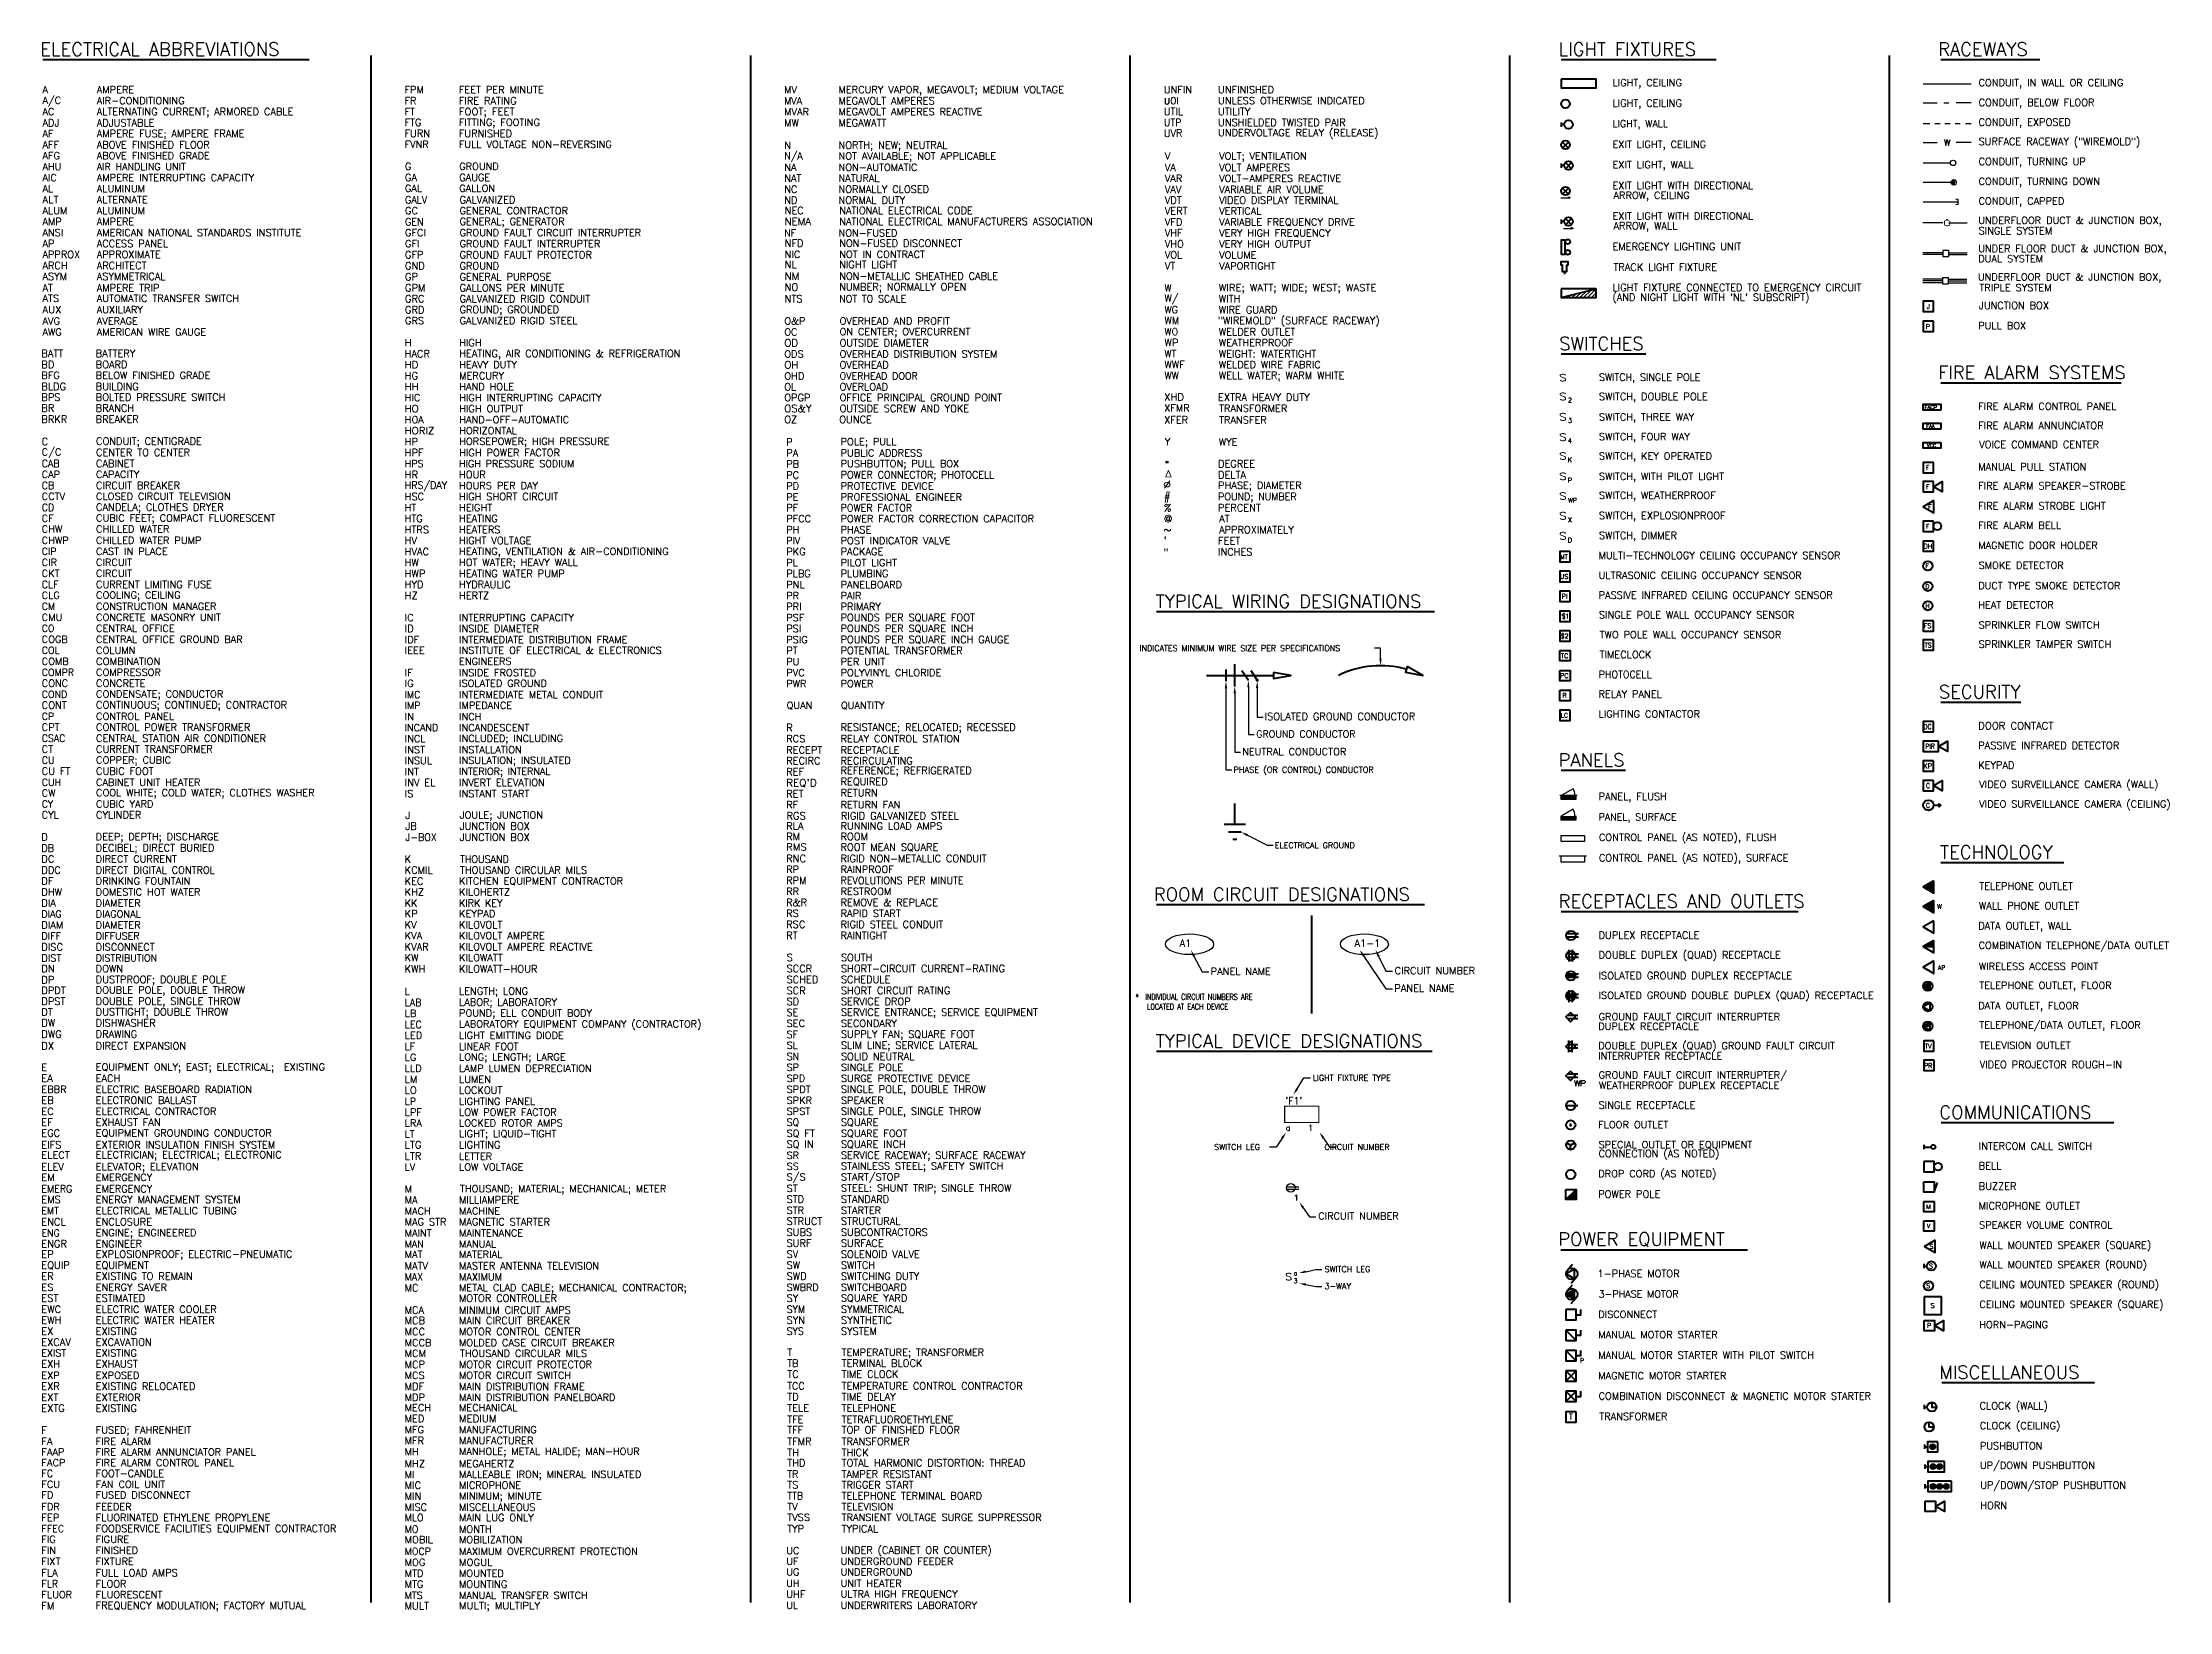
# Model space of a CAD drawing. Header units: inches. Extents: x 5165 to 6055, y 2314 to 2970.
import ezdxf

# ---------------------------------------------------------------- set-up
doc = ezdxf.new("R2010")
doc.units = ezdxf.units.IN
doc.header["$MEASUREMENT"] = 0
doc.layers.add('www.linecad.com', color=7, linetype='Continuous')
doc.styles.add('simplex', font='simplex.shx')
doc.styles.add('www.linecad.com', font='romans.shx')

msp = doc.modelspace()

# ---------------------------------------------------------------- texts
at = {"layer": 'www.linecad.com', "style": 'www.linecad.com'}
for s, height, p in [('ELECTRICAL ABBREVIATIONS', 5.4926, (5163.86, 2964.59)), ('LIGHT FIXTURES', 5.4926, (5799.08, 2964.59)), ('RACEWAYS', 5.493, (5957.9, 2964.59)), ('LIGHT, CEILING', 3, (5821.61, 2951.77)), ('CONDUIT, IN WALL OR CEILING', 3, (5974.77, 2951.77)), ('A', 3, (5164.76, 2948.85)), ('A/C', 3, (5164.76, 2944.4)), ('AMPERE', 3, (5187.48, 2948.85)), ('AIR-CONDITIONING', 3, (5187.48, 2944.29)), ('FPM', 3, (5316.24, 2948.85)), ('FR', 3, (5316.24, 2944.21)), ('FEET PER MINUTE', 3, (5338.96, 2948.85)), ('FIRE RATING', 3, (5338.96, 2944.21)), ('MV', 3, (5475.07, 2948.85)), ('MERCURY VAPOR, MEGAVOLT; MEDIUM VOLTAGE', 3, (5497.79, 2948.9)), ('MEGAVOLT AMPERES', 3, (5497.79, 2944.21)), ('UNFIN', 3, (5633.89, 2948.85)), ('0I', 3, (5636.61, 2944.29)), ('UNFINISHED', 3, (5656.61, 2948.85)), ('UNLESS OTHERWISE INDICATED', 3, (5656.61, 2944.29)), ('LIGHT, CEILING', 3, (5821.61, 2943.24)), ('CONDUIT, BELOW FLOOR', 3, (5974.77, 2943.53)), ('AC', 3, (5164.76, 2939.65)), ('ADJ', 3, (5164.76, 2935.02)), ('ALTERNATING CURRENT; ARMORED CABLE', 3, (5187.48, 2939.71)), ('ADJUSTABLE', 3, (5187.48, 2935.02)), ('FT', 3, (5316.24, 2939.65)), ('FTG', 3, (5316.24, 2935.17)), ('FITTING; FOOTING', 3, (5338.96, 2935.23)), ('MVAR', 3, (5475.07, 2939.65)), ('MW', 3, (5475.07, 2935.02)), ('MEGAVOLT AMPERES REACTIVE', 3, (5497.79, 2939.65)), ('MEGAWATT', 3, (5497.79, 2935.02)), ('UTIL', 3, (5633.89, 2939.73)), ('UTILITY', 3, (5656.61, 2939.73)), ('UNSHIELDED TWISTED PAIR', 3, (5656.61, 2935.17)), ('CONDUIT, EXPOSED', 3, (5974.77, 2935.3)), ('AF', 3, (5164.76, 2930.46)), ('AFF', 3, (5164.76, 2925.83)), ('AMPERE FUSE; AMPERE FRAME', 3, (5187.48, 2930.52)), ('ABOVE FINISHED FLOOR', 3, (5187.48, 2925.83)), ('FURN', 3, (5316.24, 2930.54)), ('FVNR', 3, (5316.24, 2925.98)), ('FURNISHED', 3, (5338.96, 2930.54)), ('FULL VOLTAGE NON-REVERSING', 3, (5338.96, 2925.98)), ('N', 3, (5475.07, 2925.61)), ('NORTH; NEW; NEUTRAL', 3, (5497.79, 2925.67)), ('UVR', 3, (5633.89, 2930.68)), ('UNDERVOLTAGE RELAY (RELEASE)', 3, (5656.61, 2930.87)), ('EXIT LIGHT, CEILING', 3, (5821.61, 2926.03)), ('SURFACE RACEWAY ("WIREMOLD")', 3, (5974.77, 2927.2)), ('AFG', 3, (5164.76, 2921.27)), ('AHU', 3, (5164.76, 2916.64)), ('ABOVE FINISHED GRADE', 3, (5187.48, 2921.27)), ('G', 3, (5316.39, 2916.79)), ('GROUND', 3, (5339.11, 2916.79)), ('NA', 3, (5475.07, 2916.42)), ('NOT AVAILABLE; NOT APPLICABLE', 3, (5497.79, 2921.11)), ('NON-AUTOMATIC', 3, (5497.79, 2916.42)), ('V', 3, (5634.32, 2921.12)), ('VA', 3, (5634.32, 2916.35)), ('VOLT; VENTILATION', 3, (5657.04, 2921.11)), ('VOLT AMPERES', 3, (5657.04, 2916.35)), ('EXIT LIGHT, WALL', 3, (5821.61, 2917.51)), ('CONDUIT, TURNING UP', 3, (5974.77, 2918.83)), ('AIC', 3, (5164.76, 2912.08)), ('AL', 3, (5164.76, 2907.45)), ('AMPERE INTERRUPTING CAPACITY', 3, (5187.48, 2912.08)), ('ALUMINUM', 3, (5187.48, 2907.45)), ('GAL', 3, (5316.39, 2907.6)), ('GAUGE', 3, (5339.11, 2912.15)), ('GALLON', 3, (5339.11, 2907.6)), ('NAT', 3, (5475.07, 2911.86)), ('NC', 3, (5475.07, 2907.23)), ('NATURAL', 3, (5497.79, 2911.86)), ('NORMALLY CLOSED', 3, (5497.79, 2907.23)), ('VAR', 3, (5634.32, 2911.79)), ('VAV', 3, (5634.32, 2907.15)), ('VOLT-AMPERES REACTIVE', 3, (5657.04, 2911.79)), ('VARIABLE AIR VOLUME', 3, (5657.04, 2907.15)), ('EXIT LIGHT WITH DIRECTIONAL', 3, (5821.61, 2908.77)), ('CONDUIT, TURNING DOWN', 3, (5974.77, 2910.52)), ('ALUM', 3, (5164.76, 2898.26)), ('ALTERNATE', 3, (5187.48, 2902.89)), ('ALUMINUM', 3, (5187.48, 2898.26)), ('GC', 3, (5316.46, 2898.26)), ('GALVANIZED', 3, (5339.25, 2902.82)), ('GENERAL CONTRACTOR', 3, (5339.25, 2898.26)), ('ND', 3, (5475.07, 2902.67)), ('NEC', 3, (5475.29, 2898.33)), ('NORMAL DUTY', 3, (5497.79, 2902.67)), ('NATIONAL ELECTRICAL CODE', 3, (5498.08, 2898.33)), ('VDT', 3, (5634.32, 2902.67)), ('VERT', 3, (5634.32, 2898.18)), ('VIDEO DISPLAY TERMINAL', 3, (5657.04, 2902.67)), ('VERTICAL', 3, (5657.04, 2898.11)), ('ARROW, CEILING', 3, (5822.04, 2904.71)), ('CONDUIT, CAPPED', 3, (5974.77, 2902.28)), ('AMP', 3, (5164.76, 2893.7)), ('ANSI', 3, (5164.76, 2889.07)), ('AMPERE', 3, (5187.48, 2893.7)), ('AMERICAN NATIONAL STANDARDS INSTITUTE', 3, (5187.48, 2889.07)), ('GFCI', 3, (5316.46, 2889.07)), ('GENERAL; GENERATOR', 3, (5339.25, 2893.76)), ('GROUND FAULT CIRCUIT INTERRUPTER', 3, (5339.25, 2889.07)), ('NATIONAL ELECTRICAL MANUFACTURERS ASSOCIATION', 3, (5498.08, 2893.77)), ('VFD', 3, (5634.32, 2893.55)), ('VHF', 3, (5634.32, 2888.99)), ('VARIABLE FREQUENCY DRIVE', 3, (5657.04, 2893.54)), ('EXIT LIGHT WITH DIRECTIONAL', 3, (5821.61, 2896.05)), ('ARROW, WALL', 3, (5822.04, 2891.92)), ('UNDERFLOOR DUCT & JUNCTION BOX,', 3, (5974.62, 2894.2)), ('SINGLE SYSTEM', 3, (5974.77, 2889.86)), ('AP', 3, (5164.76, 2884.51)), ('ACCESS PANEL', 3, (5187.48, 2884.51)), ('GFI', 3, (5316.46, 2884.43)), ('GROUND FAULT INTERRUPTER', 3, (5339.25, 2884.43)), ('NFD', 3, (5475.29, 2884.65)), ('NON-FUSED', 3, (5497.79, 2888.92)), ('NON-FUSED DISCONNECT', 3, (5498.08, 2884.65)), ('VHO', 3, (5634.32, 2884.36)), ('VERY HIGH FREQUENCY', 3, (5657.04, 2888.91)), ('VERY HIGH OUTPUT', 3, (5657.04, 2884.29)), ('EMERGENCY LIGHTING UNIT', 3, (5821.61, 2883.26)), ('UNDER FLOOR DUCT & JUNCTION BOX,', 3, (5974.62, 2882.43)), ('APPROX', 3, (5164.76, 2879.95)), ('ARCH', 3, (5164.76, 2875.32)), ('APPROXIMATE', 3, (5187.48, 2879.95)), ('ARCHITECT', 3, (5187.48, 2875.32)), ('GFP', 3, (5316.46, 2879.8)), ('GND', 3, (5316.46, 2875.17)), ('GROUND FAULT PROTECTOR', 3, (5339.25, 2879.8)), ('GROUND', 3, (5339.25, 2875.17)), ('NIC', 3, (5475.29, 2880.02)), ('NOT IN CONTRACT', 3, (5498.08, 2880.02)), ('NIGHT LIGHT', 3, (5498.08, 2875.76)), ('VOL', 3, (5634.32, 2879.8)), ('VT', 3, (5634.32, 2875.17)), ('VOLUME', 3, (5657.04, 2879.73)), ('VAPORTIGHT', 3, (5657.04, 2875.1)), ('TRACK LIGHT FIXTURE', 3, (5822.04, 2874.65)), ('DUAL SYSTEM', 3, (5974.62, 2878.17)), ('ASYM', 3, (5164.76, 2870.76)), ('AT', 3, (5164.76, 2865.98)), ('ASYMMETRICAL', 3, (5187.48, 2870.76)), ('AMPERE TRIP', 3, (5187.48, 2865.98)), ('GP', 3, (5316.46, 2870.61)), ('GPM', 3, (5316.46, 2865.98)), ('GENERAL PURPOSE', 3, (5339.25, 2870.61)), ('GALLONS PER MINUTE', 3, (5339.25, 2865.98)), ('NO', 3, (5475.29, 2866.27)), ('NON-METALLIC SHEATHED CABLE', 3, (5498.08, 2870.9)), ('NUMBER; NORMALLY OPEN', 3, (5498.08, 2866.4)), ("(AND NIGHT LIGHT WITH 'NL' SUBSCRIPT)", 3, (5821.6, 2862.05)), ('LIGHT FIXTURE CONNECTED TO EMERGENCY CIRCUIT', 3, (5821.61, 2866.12)), ('UNDERFLOOR DUCT & JUNCTION BOX,', 3, (5974.48, 2870.52)), ('TRIPLE SYSTEM', 3, (5975.13, 2866.04)), ('ATS', 3, (5164.76, 2861.57)), ('AUTOMATIC TRANSFER SWITCH', 3, (5187.48, 2861.57)), ('AUXILIARY', 3, (5187.48, 2856.86)), ('GRC', 3, (5316.46, 2861.42)), ('GRD', 3, (5316.46, 2856.79)), ('GALVANIZED RIGID CONDUIT', 3, (5339.25, 2861.42)), ('GROUND; GROUNDED', 3, (5339.25, 2856.92)), ('NTS', 3, (5475.29, 2861.42)), ('W/', 3, (5634.17, 2861.68)), ('WITH', 3, (5656.9, 2861.42)), ('WIRE GUARD', 3, (5656.9, 2856.79)), ('JUNCTION BOX', 3, (5974.91, 2858.62)), ('AVG', 3, (5164.76, 2852.15)), ('AWG', 3, (5164.76, 2847.52)), ('AVERAGE', 3, (5187.48, 2852.15)), ('AMERICAN WIRE GAUGE', 3, (5187.48, 2847.52)), ('GRS', 3, (5316.46, 2852.23)), ('GALVANIZED RIGID STEEL', 3, (5339.25, 2852.23)), ('O&P', 3, (5475.13, 2852.15)), ('OC', 3, (5475.13, 2847.52)), ('OVERHEAD AND PROFIT', 3, (5498.22, 2852.15)), ('ON CENTER; OVERCURRENT', 3, (5498.22, 2847.65)), ('WM', 3, (5634.17, 2852.3)), ('"WIREMOLD" (SURFACE RACEWAY)', 3, (5656.61, 2852.35)), ('WELDER OUTLET', 3, (5656.9, 2847.6)), ('PULL BOX', 3, (5974.62, 2850.17)), ('BATT', 3, (5164.33, 2838.55)), ('BATTERY', 3, (5187.05, 2838.55)), ('HACR', 3, (5316.32, 2838.4)), ('HIGH', 3, (5339.11, 2843.04)), ('HEATING, AIR CONDITIONING & REFRIGERATION', 3, (5339.11, 2838.53)), ('ODS', 3, (5475.13, 2838.33)), ('OUTSIDE DIAMETER', 3, (5498.22, 2842.96)), ('OVERHEAD DISTRIBUTION SYSTEM', 3, (5498.22, 2838.33)), ('WP', 3, (5634.17, 2843.11)), ('WEATHERPROOF', 3, (5656.9, 2843.04)), ('WEIGHT: WATERTIGHT', 3, (5656.9, 2838.4)), ('SWITCHES', 5.493, (5799.34, 2841.43)), ('BD', 3, (5164.33, 2833.92)), ('BFG', 3, (5164.33, 2829.36)), ('BOARD', 3, (5187.05, 2833.92)), ('BELOW FINISHED GRADE', 3, (5187.05, 2829.36)), ('HG', 3, (5316.32, 2829.21)), ('HEAVY DUTY', 3, (5339.11, 2833.85)), ('MERCURY', 3, (5339.11, 2829.21)), ('OHD', 3, (5475.13, 2829.14)), ('OVERHEAD', 3, (5498.22, 2833.77)), ('WWF', 3, (5634.17, 2833.92)), ('WELDED WIRE FABRIC', 3, (5656.9, 2833.85)), ('WELL WATER; WARM WHITE', 3, (5656.9, 2829.34)), ('FIRE ALARM SYSTEMS', 5.4926, (5957.9, 2829.37)), ('BLDG', 3, (5164.33, 2824.73)), ('BPS', 3, (5164.33, 2820.24)), ('BUILDING', 3, (5187.05, 2824.73)), ('BOLTED PRESSURE SWITCH', 3, (5187.05, 2820.24)), ('HIC', 3, (5316.32, 2820.02)), ('HAND HOLE', 3, (5339.11, 2824.65)), ('HIGH INTERRUPTING CAPACITY', 3, (5339.11, 2820.02)), ('OL', 3, (5475.13, 2824.58)), ('OPGP', 3, (5475.13, 2820.1)), ('OVERLOAD', 3, (5498.22, 2824.58)), ('OFFICE PRINCIPAL GROUND POINT', 3, (5498.22, 2820.1)), ('EXTRA HEAVY DUTY', 3, (5656.61, 2820.24)), ('SWITCH, DOUBLE POLE', 3, (5815.94, 2820.52)), ('BR', 3, (5164.33, 2815.68)), ('BRKR', 3, (5164.33, 2811.05)), ('BRANCH', 3, (5187.05, 2815.68)), ('BREAKER', 3, (5187.05, 2811.05)), ('HOA', 3, (5316.32, 2810.83)), ('HIGH OUTPUT', 3, (5339.11, 2815.46)), ('HAND-OFF-AUTOMATIC', 3, (5339.11, 2810.83)), ('OZ', 3, (5475.13, 2810.9)), ('OUNCE', 3, (5498.15, 2810.9)), ('OUTSIDE SCREW AND YOKE', 3, (5498.22, 2815.54)), ('XFMR', 3, (5634.03, 2815.76)), ('XFER', 3, (5634.03, 2810.76)), ('TRANSFORMER', 3, (5657.04, 2815.61)), ('TRANSFER', 3, (5657.04, 2810.68)), ('SWITCH, THREE WAY', 3, (5815.94, 2811.99)), ('FACP', 1.556, (5952.18, 2816.76)), ('FIRE ALARM CONTROL PANEL', 3, (5974.62, 2816.42)), ('CONDUIT; CENTIGRADE', 3, (5187.19, 2801.84)), ('HP', 3, (5316.32, 2801.64)), ('HORIZONTAL', 3, (5339.11, 2806.27)), ('HORSEPOWER; HIGH PRESSURE', 3, (5339.11, 2801.77)), ('POLE; PULL', 3, (5498.67, 2801.62)), ('Y', 3, (5634.32, 2801.64)), ('WYE', 3, (5656.9, 2801.49)), ('4', 1.91, (5803.01, 2802.52)), ('SWITCH, FOUR WAY', 3, (5815.94, 2803.76)), ('FIRE ALARM ANNUNCIATOR', 3, (5974.62, 2808.4)), ('VOICE COMMAND CENTER', 3, (5975.05, 2800.46)), ('C/C', 3, (5164.47, 2797.35)), ('CENTER TO CENTER', 3, (5187.19, 2797.15)), ('CABINET', 3, (5187.19, 2792.52)), ('HPF', 3, (5316.32, 2797.08)), ('HIGH POWER FACTOR', 3, (5339.11, 2797.08)), ('PA', 3, (5475.95, 2796.93)), ('PB', 3, (5475.95, 2792.3)), ('PUBLIC ADDRESS', 3, (5498.67, 2796.93)), ('PUSHBUTTON; PULL BOX', 3, (5498.67, 2792.43)), ('DEGREE', 3, (5656.61, 2792.38)), ('SWITCH, KEY OPERATED', 3, (5815.94, 2795.67)), ('MANUAL PULL STATION', 3, (5974.62, 2791.13)), ('CAP', 3, (5164.47, 2787.96)), ('CAPACITY', 3, (5187.19, 2787.96)), ('CIRCUIT BREAKER', 3, (5187.19, 2783.33)), ('HR', 3, (5316.32, 2787.89)), ('HOUR', 3, (5339.04, 2787.89)), ('HOURS PER DAY', 3, (5339.04, 2783.26)), ('PC', 3, (5475.95, 2787.67)), ('PD', 3, (5475.95, 2783.11)), ('PROTECTIVE DEVICE', 3, (5498.67, 2783.11)), ('DELTA', 3, (5656.61, 2787.74)), ('PHASE; DIAMETER', 3, (5656.61, 2783.39)), ('SWITCH, WITH PILOT LIGHT', 3, (5815.94, 2787.14)), ('F', 1.91, (5952.77, 2783.33)), ('FIRE ALARM SPEAKER-STROBE', 3, (5974.62, 2783.18)), ('CCTV', 3, (5164.47, 2778.77)), ('CLOSED CIRCUIT TELEVISION', 3, (5187.19, 2778.77)), ('CANDELA; CLOTHES DRYER', 3, (5187.19, 2774.27)), ('HSC', 3, (5316.32, 2778.7)), ('HIGH SHORT CIRCUIT', 3, (5339.04, 2778.7)), ('HEIGHT', 3, (5339.04, 2774.07)), ('PE', 3, (5475.95, 2778.48)), ('PF', 3, (5475.95, 2773.99)), ('PROFESSIONAL ENGINEER', 3, (5498.67, 2778.48)), ('#', 3, (5633.96, 2778.74)), ('PERCENT', 3, (5656.61, 2773.99)), ('WP', 1.912, (5803.03, 2777.67)), ('SWITCH, WEATHERPROOF', 3, (5815.94, 2779.2)), ('FIRE ALARM STROBE LIGHT', 3, (5974.62, 2774.8)), ('CF', 3, (5164.47, 2769.58)), ('CHW', 3, (5164.47, 2765.1)), ('CUBIC FEET; COMPACT FLUORESCENT', 3, (5187.19, 2769.71)), ('CHILLED WATER', 3, (5187.19, 2765.1)), ('HTG', 3, (5316.32, 2769.51)), ('HTRS', 3, (5316.32, 2764.88)), ('HEATING', 3, (5339.04, 2769.51)), ('HEATERS', 3, (5339.04, 2764.88)), ('PFCC', 3, (5475.95, 2769.43)), ('PH', 3, (5475.95, 2764.8)), ('POWER FACTOR CORRECTION CAPACITOR', 3, (5498.67, 2769.43)), ('PHASE', 3, (5498.67, 2764.8)), ('AT', 3, (5657.04, 2769.43)), ('APPROXIMATELY', 3, (5657.04, 2764.8)), ('SWITCH, EXPLOSIONPROOF', 3, (5815.94, 2770.74)), ('F', 1.91, (5952.77, 2766.79)), ('FIRE ALARM BELL', 3, (5974.62, 2766.64)), ('CHWP', 3, (5164.47, 2760.39)), ('CHILLED WATER PUMP', 3, (5187.19, 2760.39)), ('CAST IN PLACE', 3, (5187.19, 2755.76)), ('HV', 3, (5316.32, 2760.32)), ('HVAC', 3, (5316.32, 2755.68)), ('HIGHT VOLTAGE', 3, (5339.04, 2760.32)), ('HEATING, VENTILATION & AIR-CONDITIONING', 3, (5339.04, 2755.81)), ('PKG', 3, (5475.95, 2755.68)), ('POST INDICATOR VALVE', 3, (5498.67, 2760.24)), ('PACKAGE', 3, (5498.67, 2755.68)), ('FEET', 3, (5656.61, 2760.17)), ('INCHES', 3, (5656.61, 2755.54)), ('SWITCH, DIMMER', 3, (5815.94, 2762.43)), ('MAGNETIC DOOR HOLDER', 3, (5974.62, 2758.26)), ('CIR', 3, (5164.47, 2751.2)), ('CIRCUIT', 3, (5187.19, 2751.2)), ('HW', 3, (5316.32, 2751.13)), ('HOT WATER; HEAVY WALL', 3, (5339.04, 2751.18)), ('PILOT LIGHT', 3, (5498.67, 2751.05)), ('MT', 1.912, (5799.61, 2754.07)), ('MULTI-TECHNOLOGY CEILING OCCUPANCY SENSOR', 3, (5815.8, 2754.07)), ('F', 1.91, (5952.55, 2750.17)), ('SMOKE DETECTOR', 3, (5974.77, 2749.95)), ('CKT', 3, (5164.47, 2746.57)), ('CIRCUIT', 3, (5187.19, 2746.57)), ('CURRENT LIMITING FUSE', 3, (5187.19, 2741.93)), ('HWP', 3, (5316.32, 2746.49)), ('HYD', 3, (5316.32, 2741.93)), ('HEATING WATER PUMP', 3, (5339.04, 2746.49)), ('HYDRAULIC', 3, (5339.04, 2741.93)), ('PLBG', 3, (5475.95, 2746.49)), ('PNL', 3, (5475.95, 2741.86)), ('PLUMBING', 3, (5498.67, 2746.49)), ('PANELBOARD', 3, (5498.67, 2741.86)), ('US', 1.912, (5799.68, 2745.76)), ('ULTRASONIC CEILING OCCUPANCY SENSOR', 3, (5815.8, 2745.76)), ('DUCT TYPE SMOKE DETECTOR', 3, (5974.62, 2741.42)), ('CLG', 3, (5164.47, 2737.38)), ('COOLING; CEILING', 3, (5187.19, 2737.51)), ('CONSTRUCTION MANAGER', 3, (5187.19, 2732.74)), ('HZ', 3, (5316.32, 2737.3)), ('HERTZ', 3, (5339.04, 2737.3)), ('PR', 3, (5475.95, 2737.23)), ('PRI', 3, (5475.95, 2732.67)), ('PAIR', 3, (5498.67, 2737.23)), ('PRIMARY', 3, (5498.67, 2732.67)), ('TYPICAL WIRING DESIGNATIONS', 5.4926, (5630.52, 2733.63)), ('PI', 1.985, (5800.33, 2737.45)), ('PASSIVE INFRARED CEILING OCCUPANCY SENSOR', 3, (5815.8, 2737.45)), ('SINGLE POLE WALL OCCUPANCY SENSOR', 3, (5815.94, 2729.21)), ('HEAT DETECTOR', 3, (5974.62, 2733.33)), ('CMU', 3, (5164.47, 2728.18)), ('CONCRETE MASONRY UNIT', 3, (5187.19, 2728.18)), ('CENTRAL OFFICE', 3, (5187.19, 2723.55)), ('IC', 3, (5316.32, 2728.04)), ('ID', 3, (5316.32, 2723.48)), ('INTERRUPTING CAPACITY', 3, (5339.04, 2728.04)), ('INSIDE DIAMETER', 3, (5339.04, 2723.48)), ('PSF', 3, (5475.95, 2728.04)), ('PSI', 3, (5475.95, 2723.48)), ('POUNDS PER SQUARE FOOT', 3, (5498.67, 2728.1)), ('POUNDS PER SQUARE INCH', 3, (5498.67, 2723.54)), ('S', 1.91, (5800.29, 2729.21)), ('TWO POLE WALL OCCUPANCY SENSOR', 3, (5816.23, 2720.9)), ('FS', 1.912, (5951.89, 2725.17)), ('SPRINKLER FLOW SWITCH', 3, (5974.77, 2724.95)), ('COGB', 3, (5164.47, 2718.99)), ('CENTRAL OFFICE GROUND BAR', 3, (5187.19, 2718.99)), ('COLUMN', 3, (5187.19, 2714.36)), ('IDF', 3, (5316.32, 2718.85)), ('IEEE', 3, (5316.32, 2714.36)), ('INTERMEDIATE DISTRIBUTION FRAME', 3, (5339.04, 2718.85)), ('INSTITUTE OF ELECTRICAL & ELECTRONICS', 3, (5339.04, 2714.36)), ('PSIG', 3, (5475.95, 2718.85)), ('PT', 3, (5475.95, 2714.29)), ('POUNDS PER SQUARE INCH GAUGE', 3, (5498.67, 2718.91)), ('POTENTIAL TRANSFORMER', 3, (5498.67, 2714.29)), ('INDICATES MINIMUM WIRE SIZE PER SPECIFICATIONS', 2.4265, (5623.78, 2715.54)), ('TC', 1.912, (5800.1, 2712.6)), ('TIMECLOCK', 3, (5816.23, 2712.6)), ('SPRINKLER TAMPER SWITCH', 3, (5974.77, 2716.93)), ('COMB', 3, (5164.47, 2709.8)), ('COMPRESSOR', 3, (5187.19, 2705.17)), ('IF', 3, (5316.32, 2705.02)), ('ENGINEERS', 3, (5339.04, 2709.8)), ('INSIDE FROSTED', 3, (5339.04, 2705.02)), ('PU', 3, (5475.95, 2709.65)), ('PVC', 3, (5475.95, 2705.02)), ('PER UNIT', 3, (5498.67, 2709.65)), ('POLYVINYL CHLORIDE', 3, (5498.67, 2705.02)), ('CONC', 3, (5164.47, 2700.61)), ('CONCRETE', 3, (5187.19, 2700.61)), ('CONDENSATE; CONDUCTOR', 3, (5187.19, 2696.11)), ('IG', 3, (5316.32, 2700.54)), ('ISOLATED GROUND', 3, (5339.04, 2700.54)), ('INTERMEDIATE METAL CONDUIT', 3, (5339.04, 2695.83)), ('PWR', 3, (5475.95, 2700.46)), ('POWER', 3, (5498.67, 2700.46)), ('R', 1.91, (5800.71, 2696.05)), ('RELAY PANEL', 3, (5815.8, 2696.05)), ('SECURITY', 5.493, (5958.16, 2695.77)), ('CONT', 3, (5164.47, 2691.42)), ('CONTINUOUS; CONTINUED; CONTRACTOR', 3, (5187.19, 2691.55)), ('CONTROL PANEL', 3, (5187.19, 2686.79)), ('IN', 3, (5316.32, 2686.64)), ('IMPEDANCE', 3, (5339.04, 2691.35)), ('INCH', 3, (5339.04, 2686.64)), ('QUAN', 3, (5476.09, 2691.34)), ('QUANTITY', 3, (5498.81, 2691.34)), ('ISOLATED GROUND CONDUCTOR', 3, (5676.09, 2686.71)), ('LC', 1.912, (5799.9, 2687.74)), ('LIGHTING CONTACTOR', 3, (5815.8, 2687.74)), ('CPT', 3, (5164.47, 2682.23)), ('CONTROL POWER TRANSFORMER', 3, (5187.19, 2682.23)), ('CENTRAL STATION AIR CONDITIONER', 3, (5187.19, 2677.6)), ('INCL', 3, (5316.32, 2677.45)), ('INCANDESCENT', 3, (5339.04, 2682.01)), ('INCLUDED; INCLUDING', 3, (5339.04, 2677.58)), ('R', 3, (5475.95, 2682.08)), ('RCS', 3, (5475.95, 2677.45)), ('RESISTANCE; RELOCATED; RECESSED', 3, (5498.67, 2682.21)), ('RELAY CONTROL STATION', 3, (5498.67, 2677.45)), ('CT', 3, (5164.47, 2673.04)), ('CURRENT TRANSFORMER', 3, (5187.19, 2673.04)), ('COPPER; CUBIC', 3, (5187.19, 2668.53)), ('INST', 3, (5316.32, 2672.82)), ('INSUL', 3, (5316.32, 2668.26)), ('INSTALLATION', 3, (5339.04, 2672.82)), ('INSULATION; INSULATED', 3, (5339.04, 2668.39)), ('RECEPT', 3, (5475.95, 2672.67)), ('RECIRC', 3, (5475.95, 2668.18)), ('RECEPTACLE', 3, (5498.67, 2672.67)), ('RECIRCULATING', 3, (5498.67, 2668.18)), ('NEUTRAL CONDUCTOR', 3, (5666.68, 2672.01)), ('PANELS', 5.493, (5799.08, 2667.24)), ('PASSIVE INFRARED DETECTOR', 3, (5974.62, 2674.58)), ('CU FT', 3, (5164.47, 2663.85)), ('CUBIC FOOT', 3, (5187.19, 2663.85)), ('CABINET UNIT HEATER', 3, (5187.19, 2659.14)), ('INT', 3, (5316.32, 2663.63)), ('INV EL', 3, (5316.32, 2659.07)), ('INVERT ELEVATION', 3, (5339.04, 2659.07)), ('REF', 3, (5475.95, 2663.55)), ('REFERENCE; REFRIGERATED', 3, (5498.67, 2664.12)), ('REQUIRED', 3, (5498.67, 2659.5)), ('PHASE (OR CONTROL) CONDUCTOR', 2.4969, (5663.1, 2664.68)), ('KP', 1.985, (5951.73, 2666.49)), ('KEYPAD', 3, (5974.62, 2666.35)), ('VIDEO SURVEILLANCE CAMERA (WALL)', 3, (5975.05, 2658.3)), ('CW', 3, (5164.47, 2654.73)), ('COOL WHITE; COLD WATER; CLOTHES WASHER', 3, (5187.19, 2654.86)), ('CUBIC YARD', 3, (5187.19, 2650.1)), ('IS', 3, (5316.32, 2654.43)), ('INSTANT START', 3, (5339.04, 2654.43)), ('RET', 3, (5475.95, 2654.36)), ('RF', 3, (5475.95, 2649.8)), ('RETURN', 3, (5498.67, 2654.8)), ('RETURN FAN', 3, (5498.67, 2649.8)), ('PANEL, FLUSH', 3, (5815.8, 2653.24)), ('VIDEO SURVEILLANCE CAMERA (CEILING)', 3, (5975.05, 2650.07)), ('CYL', 3, (5164.47, 2645.54)), ('CYLINDER', 3, (5187.19, 2645.54)), ('J', 3, (5316.6, 2645.39)), ('JB', 3, (5316.6, 2640.83)), ('JOULE; JUNCTION', 3, (5339.32, 2645.52)), ('JUNCTION BOX', 3, (5339.32, 2640.83)), ('RLA', 3, (5475.95, 2640.9)), ('RGS', 3, (5476.09, 2645.17)), ('RUNNING LOAD AMPS', 3, (5498.67, 2640.9)), ('RIGID GALVANIZED STEEL', 3, (5498.82, 2645.17)), ('D', 3, (5164.33, 2636.27)), ('DEEP; DEPTH; DISCHARGE', 3, (5187.05, 2636.4)), ('DECIBEL; DIRECT BURIED', 3, (5187.05, 2631.77)), ('JUNCTION BOX', 3, (5339.32, 2636.2)), ('RM', 3, (5475.95, 2636.49)), ('ROOM', 3, (5498.67, 2636.49)), ('ROOT MEAN SQUARE', 3, (5498.67, 2632.07)), ('ELECTRICAL GROUND', 2.4265, (5680.32, 2633.11)), ('CONTROL PANEL (AS NOTED), FLUSH', 3, (5815.94, 2636.17)), ('TECHNOLOGY', 5.493, (5958.68, 2628.71)), ('DC', 3, (5164.33, 2627.08)), ('DDC', 3, (5164.33, 2622.45)), ('DIRECT CURRENT', 3, (5187.05, 2627.08)), ('DIRECT DIGITAL CONTROL', 3, (5187.05, 2622.45)), ('KCMIL', 3, (5316.32, 2622.45)), ('THOUSAND CIRCULAR MILS', 3, (5339.46, 2622.45)), ('RNC', 3, (5475.95, 2627.3)), ('RP', 3, (5475.95, 2622.74)), ('RIGID NON-METALLIC CONDUIT', 3, (5498.67, 2627.3)), ('RAINPROOF', 3, (5498.67, 2622.74)), ('CONTROL PANEL (AS NOTED), SURFACE', 3, (5815.94, 2627.57)), ('DF', 3, (5164.33, 2617.89)), ('DHW', 3, (5164.33, 2613.26)), ('DRINKING FOUNTAIN', 3, (5187.05, 2617.89)), ('DOMESTIC HOT WATER', 3, (5187.05, 2613.26)), ('KEC', 3, (5316.32, 2617.82)), ('KHZ', 3, (5316.32, 2613.26)), ('KITCHEN EQUIPMENT CONTRACTOR', 3, (5339.04, 2617.88)), ('KILOHERTZ', 3, (5339.04, 2613.26)), ('RPM', 3, (5475.95, 2618.11)), ('RR', 3, (5475.95, 2613.55)), ('RESTROOM', 3, (5498.67, 2613.55)), ('ROOM CIRCUIT DESIGNATIONS', 5.4926, (5629.74, 2611.06)), ('TELEPHONE OUTLET', 3, (5975.05, 2615.76)), ('DIA', 3, (5164.33, 2608.7)), ('DIAMETER', 3, (5187.05, 2608.7)), ('R&R', 3, (5475.95, 2608.92)), ('RS', 3, (5475.95, 2604.36)), ('REMOVE & REPLACE', 3, (5498.67, 2608.92)), ('RAPID START', 3, (5498.67, 2604.36)), ('RECEPTACLES AND OUTLETS', 5.4926, (5799.08, 2608.19)), ('W', 1.91, (5957.44, 2607.74)), ('WALL PHONE OUTLET', 3, (5974.91, 2607.52)), ('DIAM', 3, (5164.33, 2599.51)), ('DIAGONAL', 3, (5187.05, 2604.07)), ('DIAMETER', 3, (5187.05, 2599.51)), ('KP', 3, (5316.32, 2604.21)), ('KV', 3, (5316.32, 2599.58)), ('KEYPAD', 3, (5339.04, 2604.21)), ('KILOVOLT', 3, (5339.04, 2599.58)), ('RSC', 3, (5475.95, 2599.73)), ('RIGID STEEL CONDUIT', 3, (5498.67, 2599.73)), ('DATA OUTLET, WALL', 3, (5974.62, 2599.12)), ('DISC', 3, (5164.33, 2590.32)), ('DISCONNECT', 3, (5187.05, 2590.32)), ('KVA', 3, (5316.32, 2595.02)), ('KVAR', 3, (5316.32, 2590.39)), ('KILOVOLT AMPERE', 3, (5339.04, 2595.02)), ('KILOVOLT AMPERE REACTIVE', 3, (5339.04, 2590.39)), ('RT', 3, (5475.95, 2595.1)), ('RAINTIGHT', 3, (5498.67, 2595.1)), ('A1', 3, (5640.5, 2591.86)), ('A1-1', 3, (5713.66, 2591.86)), ('DUPLEX RECEPTACLE', 3, (5815.8, 2595.24)), ('DOUBLE DUPLEX (QUAD) RECEPTACLE', 3, (5815.8, 2586.98)), ('COMBINATION TELEPHONE/DATA OUTLET', 3, (5974.77, 2590.95)), ('DIST', 3, (5164.33, 2585.68)), ('DN', 3, (5164.33, 2581.2)), ('DOWN', 3, (5187.05, 2581.2)), ('KW', 3, (5316.32, 2585.83)), ('KWH', 3, (5316.32, 2581.13)), ('KILOWATT', 3, (5339.04, 2585.83)), ('KILOWATT-HOUR', 3, (5339.04, 2581.13)), ('S', 3, (5476.09, 2585.9)), ('SCCR', 3, (5476.09, 2581.27)), ('SOUTH', 3, (5498.81, 2585.9)), ('SHORT-CIRCUIT CURRENT-RATING', 3, (5498.81, 2581.27)), ('PANEL NAME', 3, (5653.52, 2580.1)), ('CIRCUIT NUMBER', 3, (5730.5, 2580.39)), ('ISOLATED GROUND DUPLEX RECEPTACLE', 3, (5815.8, 2578.33)), ('AP', 1.838, (5957.75, 2582.23)), ('WIRELESS ACCESS POINT', 3, (5974.91, 2582.23)), ('DP', 3, (5164.33, 2576.57)), ('DPDT', 3, (5164.33, 2572.15)), ('DUSTPROOF; DOUBLE POLE', 3, (5187.05, 2576.7)), ('DOUBLE POLE, DOUBLE THROW', 3, (5187.05, 2572.29)), ('L', 3, (5316.32, 2571.71)), ('LENGTH; LONG', 3, (5339.04, 2571.84)), ('SCHED', 3, (5476.09, 2576.71)), ('SCR', 3, (5476.09, 2572.08)), ('SCHEDULE', 3, (5498.81, 2576.71)), ('SHORT CIRCUIT RATING', 3, (5498.81, 2572.08)), ('PANEL NAME', 3, (5730.36, 2573.04)), ('ISOLATED GROUND DOUBLE DUPLEX (QUAD) RECEPTACLE', 3, (5815.8, 2570.07)), ('TELEPHONE OUTLET, FLOOR', 3, (5975.05, 2574.27)), ('DPST', 3, (5164.33, 2567.6)), ('DT', 3, (5164.33, 2563.11)), ('DOUBLE POLE, SINGLE THROW', 3, (5187.05, 2567.65)), ('DUSTTIGHT; DOUBLE THROW', 3, (5187.05, 2563.17)), ('LB', 3, (5316.32, 2562.52)), ('LABOR; LABORATORY', 3, (5339.04, 2567.21)), ('POUND; ELL CONDUIT BODY', 3, (5339.04, 2562.65)), ('SD', 3, (5476.09, 2567.52)), ('SERVICE DROP', 3, (5498.81, 2567.52)), ('SERVICE ENTRANCE; SERVICE EQUIPMENT', 3, (5498.81, 2563.02)), ('GROUND FAULT CIRCUIT INTERRUPTER', 3, (5815.8, 2561.13)), ('DATA OUTLET, FLOOR', 3, (5974.62, 2565.74)), ('DW', 3, (5164.33, 2558.55)), ('DWG', 3, (5164.33, 2553.85)), ('DISHWASHER', 3, (5187.05, 2558.55)), ('DRAWING', 3, (5187.05, 2553.85)), ('LED', 3, (5316.32, 2553.33)), ('LABORATORY EQUIPMENT COMPANY (CONTRACTOR)', 3, (5339.04, 2558.08)), ('LIGHT EMITTING DIODE', 3, (5339.04, 2553.33)), ('SEC', 3, (5476.09, 2558.33)), ('SECONDARY', 3, (5498.81, 2558.33)), ('SUPPLY FAN; SQUARE FOOT', 3, (5498.81, 2553.83)), ('TYPICAL DEVICE DESIGNATIONS', 5.4926, (5630.52, 2549.74)), ('DUPLEX RECEPTACLE', 3, (5815.65, 2557.08)), ('TELEPHONE/DATA OUTLET, FLOOR', 3, (5975.05, 2557.64)), ('DX', 3, (5164.33, 2548.92)), ('DIRECT EXPANSION', 3, (5187.05, 2548.92)), ('LG', 3, (5316.32, 2544.14)), ('LONG; LENGTH; LARGE', 3, (5339.04, 2544.27)), ('SL', 3, (5476.09, 2549.14)), ('SLIM LINE; SERVICE LATERAL', 3, (5498.81, 2549.2)), ('SOLID NEUTRAL', 3, (5498.81, 2544.51)), ('DOUBLE DUPLEX (QUAD) GROUND FAULT CIRCUIT', 3, (5815.65, 2549.04)), ('TV', 1.985, (5952.31, 2549.29)), ('TELEVISION OUTLET', 3, (5975.13, 2549.14)), ('E', 3, (5164.33, 2539.95)), ('EA', 3, (5164.33, 2535.39)), ('EQUIPMENT ONLY; EAST; ELECTRICAL;  EXISTING', 3, (5187.05, 2540.08)), ('EACH', 3, (5187.05, 2535.39)), ('LLD', 3, (5316.32, 2539.51)), ('LM', 3, (5316.32, 2534.95)), ('LAMP LUMEN DEPRECIATION', 3, (5339.04, 2539.51)), ('LUMEN', 3, (5339.04, 2534.95)), ('SP', 3, (5476.09, 2539.95)), ('SINGLE POLE', 3, (5498.81, 2539.95)), ('SURGE PROTECTIVE DEVICE', 3, (5498.81, 2535.32)), ('LIGHT FIXTURE TYPE', 2.4265, (5696.2, 2535.83)), ('GROUND FAULT CIRCUIT INTERRUPTER/', 3, (5815.8, 2536.76)), ('PR', 1.912, (5951.96, 2541.27)), ('VIDEO PROJECTOR ROUGH-IN', 3, (5975.27, 2541.13)), ('EBBR', 3, (5164.33, 2530.76)), ('EB', 3, (5164.33, 2526.2)), ('ELECTRIC BASEBOARD RADIATION', 3, (5187.05, 2530.76)), ('ELECTRONIC BALLAST', 3, (5187.05, 2526.2)), ('LO', 3, (5316.32, 2530.39)), ('LOCKOUT', 3, (5339.04, 2530.39)), ('LIGHTING PANEL', 3, (5339.04, 2525.76)), ('SPDT', 3, (5476.09, 2530.76)), ('SPKR', 3, (5476.09, 2526.13)), ('SINGLE POLE, DOUBLE THROW', 3, (5498.81, 2530.81)), ('SPEAKER', 3, (5498.81, 2526.13)), ('WEATHERPROOF DUPLEX RECEPTACLE', 3, (5815.94, 2532.45)), ('EC', 3, (5164.33, 2521.57)), ('EF', 3, (5164.33, 2517.01)), ('ELECTRICAL CONTRACTOR', 3, (5187.05, 2521.57)), ('EXHAUST FAN', 3, (5187.05, 2517.01)), ('LPF', 3, (5316.32, 2521.2)), ('LRA', 3, (5316.32, 2516.64)), ('LOW POWER FACTOR', 3, (5339.04, 2521.2)), ('LOCKED ROTOR AMPS', 3, (5339.04, 2516.64)), ('SPST', 3, (5476.09, 2521.57)), ('SINGLE POLE, SINGLE THROW', 3, (5498.81, 2521.62)), ('SQUARE', 3, (5498.81, 2517)), ('FLOOR OUTLET', 3, (5815.65, 2515.98)), ('SINGLE RECEPTACLE', 3, (5815.8, 2524.14)), ('COMMUNICATIONS', 5.4926, (5958.38, 2519.88)), ('EGC', 3, (5164.33, 2512.45)), ('EIFS', 3, (5164.33, 2507.52)), ('EQUIPMENT GROUNDING CONDUCTOR', 3, (5187.05, 2512.51)), ('EXTERIOR INSULATION FINISH SYSTEM', 3, (5187.05, 2507.52)), ('LTG', 3, (5316.32, 2507.52)), ('LIGHT; LIQUID-TIGHT', 3, (5339.04, 2512.21)), ('LIGHTING', 3, (5339.04, 2507.52)), ('SQ FT', 3, (5476.09, 2512.37)), ('SQ IN', 3, (5476.09, 2507.81)), ('SQUARE FOOT', 3, (5498.81, 2512.37)), ('SQUARE INCH', 3, (5498.81, 2507.81)), ('SWITCH LEG              CIRCUIT NUMBER', 2.4265, (5655, 2506.93)), ('a    1', 2.426, (5684.92, 2514.95)), ('SPECIAL OUTLET OR EQUIPMENT', 3, (5815.8, 2507.59)), ('INTERCOM CALL SWITCH', 3, (5974.84, 2507.01)), ('ELECT', 3, (5164.33, 2503.26)), ('ELEV', 3, (5164.33, 2498.33)), ('ELECTRICIAN; ELECTRICAL; ELECTRONIC', 3, (5187.05, 2503.39)), ('ELEVATOR; ELEVATION', 3, (5187.05, 2498.39)), ('LTR', 3, (5316.32, 2502.82)), ('LETTER', 3, (5339.04, 2502.74)), ('LOW VOLTAGE', 3, (5339.04, 2498.26)), ('SR', 3, (5476.09, 2503.18)), ('SS', 3, (5476.09, 2498.55)), ('SERVICE RACEWAY; SURFACE RACEWAY', 3, (5498.81, 2503.24)), ('STAINLESS STEEL; SAFETY SWITCH', 3, (5498.81, 2498.68)), ('CONNECTION (AS NOTED)', 3, (5815.8, 2503.89)), ('BELL', 3, (5974.84, 2498.77)), ('EM', 3, (5164.33, 2493.92)), ('EMERGENCY', 3, (5187.05, 2493.92)), ('EMERGENCY', 3, (5187.05, 2489.14)), ('M', 3, (5316.32, 2489.07)), ('THOUSAND; MATERIAL; MECHANICAL; METER', 3, (5339.46, 2489.2)), ('S/S', 3, (5476.09, 2494.11)), ('ST', 3, (5476.09, 2489.36)), ('START/STOP', 3, (5498.81, 2494.11)), ('STEEL: SHUNT TRIP; SINGLE THROW', 3, (5498.81, 2489.49)), ('DROP CORD (AS NOTED)', 3, (5815.65, 2495.51)), ('BUZZER', 3, (5974.84, 2490.24)), ('EMS', 3, (5164.33, 2484.65)), ('ENERGY MANAGEMENT SYSTEM', 3, (5187.05, 2484.65)), ('ELECTRICAL METALLIC TUBING', 3, (5187.05, 2480.02)), ('MA', 3, (5316.32, 2484.51)), ('MACH', 3, (5316.32, 2479.88)), ('MILLIAMPERE', 3, (5339.04, 2484.51)), ('MACHINE', 3, (5339.04, 2479.88)), ('STD', 3, (5476.09, 2484.8)), ('STR', 3, (5476.09, 2480.17)), ('STANDARD', 3, (5498.81, 2484.8)), ('STARTER', 3, (5498.81, 2480.17)), ('POWER POLE', 3, (5815.65, 2486.93)), ('M', 1.91, (5952.85, 2482.23)), ('MICROPHONE OUTLET', 3, (5974.84, 2482.01)), ('ENCL', 3, (5164.33, 2475.32)), ('ENCLOSURE', 3, (5187.05, 2475.32)), ('ENGINE; ENGINEERED', 3, (5187.05, 2470.81)), ('MAG STR', 3, (5316.32, 2475.32)), ('MAGNETIC STARTER', 3, (5339.04, 2475.32)), ('STRUCT', 3, (5476.09, 2475.61)), ('SUBS', 3, (5476.09, 2470.98)), ('STRUCTURAL', 3, (5498.81, 2475.61)), ('SUBCONTRACTORS', 3, (5498.81, 2470.98)), ('CIRCUIT NUMBER', 3, (5698.52, 2477.74)), ('V', 1.91, (5953.12, 2474.14)), ('SPEAKER VOLUME CONTROL', 3, (5974.99, 2473.99)), ('ENGR', 3, (5164.33, 2466.13)), ('ENGINEER', 3, (5187.05, 2466.13)), ('MAINT', 3, (5316.32, 2470.68)), ('MAINTENANCE', 3, (5339.04, 2470.68)), ('MANUAL', 3, (5339.04, 2466.05)), ('SURF', 3, (5476.09, 2466.42)), ('SURFACE', 3, (5498.81, 2466.42)), ('POWER EQUIPMENT', 5.4926, (5798.93, 2466.88)), ('WALL MOUNTED SPEAKER (SQUARE)', 3, (5975.13, 2465.58)), ('EP', 3, (5164.33, 2461.79)), ('EQUIP', 3, (5164.33, 2457.22)), ('EXPLOSIONPROOF; ELECTRIC-PNEUMATIC', 3, (5187.05, 2461.84)), ('EQUIPMENT', 3, (5187.05, 2457.22)), ('MAT', 3, (5316.32, 2461.71)), ('MATV', 3, (5316.32, 2456.93)), ('MATERIAL', 3, (5339.04, 2461.71)), ('MASTER ANTENNA TELEVISION', 3, (5339.04, 2456.93)), ('SV', 3, (5476.09, 2461.79)), ('SW', 3, (5476.09, 2457.23)), ('SOLENOID VALVE', 3, (5498.81, 2461.79)), ('SWITCH', 3, (5498.81, 2457.23)), ('SWITCH LEG', 2.426, (5701.17, 2455.83)), ('1-PHASE MOTOR', 3, (5815.37, 2453.7)), ('S', 1.91, (5954.04, 2457.38)), ('WALL MOUNTED SPEAKER (ROUND)', 3, (5975.13, 2457.42)), ('ER', 3, (5164.33, 2452.6)), ('ES', 3, (5164.33, 2447.96)), ('EXISTING TO REMAIN', 3, (5187.05, 2452.6)), ('ENERGY SAVER', 3, (5187.05, 2447.96)), ('MC', 3, (5316.32, 2447.74)), ('MAXIMUM', 3, (5339.04, 2452.3)), ('METAL CLAD CABLE; MECHANICAL CONTRACTOR;', 3, (5339.04, 2447.8)), ('SWD', 3, (5476.09, 2452.6)), ('SWITCHING DUTY', 3, (5498.81, 2452.6)), ('SWITCHBOARD', 3, (5498.81, 2447.96)), ('a', 1.91, (5688.22, 2454.36)), ('3', 1.91, (5688.22, 2451.17)), ('3-WAY', 2.426, (5701.17, 2448.7)), ('S', 1.99, (5952.85, 2449.07)), ('CEILING MOUNTED SPEAKER (ROUND)', 3, (5975.06, 2449.11)), ('EST', 3, (5164.33, 2443.41)), ('EWC', 3, (5164.33, 2438.77)), ('ESTIMATED', 3, (5187.05, 2443.41)), ('ELECTRIC WATER COOLER', 3, (5187.05, 2438.77)), ('MCA', 3, (5316.32, 2438.41)), ('MOTOR CONTROLLER', 3, (5339.04, 2443.41)), ('MINIMUM CIRCUIT AMPS', 3, (5339.04, 2438.41)), ('SY', 3, (5476.09, 2443.41)), ('SQUARE YARD', 3, (5498.81, 2443.47)), ('SYMMETRICAL', 3, (5498.81, 2438.77)), ('DISCONNECT', 3, (5815.65, 2436.64)), ('CEILING MOUNTED SPEAKER (SQUARE)', 3, (5975.13, 2440.8)), ('EWH', 3, (5164.33, 2434.21)), ('EX', 3, (5164.33, 2429.58)), ('ELECTRIC WATER HEATER', 3, (5187.05, 2434.21)), ('EXISTING', 3, (5187.05, 2429.58)), ('MCB', 3, (5316.32, 2434.07)), ('MCC', 3, (5316.32, 2429.43)), ('MAIN CIRCUIT BREAKER', 3, (5339.04, 2434.07)), ('MOTOR CONTROL CENTER', 3, (5339.04, 2429.43)), ('SYN', 3, (5476.09, 2434.21)), ('SYSTEM', 3, (5498.81, 2429.58)), ('MANUAL MOTOR STARTER', 3, (5815.65, 2428.11)), ('P', 1.91, (5953.21, 2432.52)), ('HORN-PAGING', 3, (5975.06, 2432.3)), ('EXCAV', 3, (5164.33, 2425.02)), ('EXCAVATION', 3, (5187.05, 2425.02)), ('EXISTING', 3, (5187.05, 2420.46)), ('MCCB', 3, (5316.32, 2424.8)), ('MCM', 3, (5316.32, 2420.32)), ('MOLDED CASE CIRCUIT BREAKER', 3, (5339.04, 2424.8)), ('THOUSAND CIRCULAR MILS', 3, (5339.46, 2420.32)), ('T', 3, (5476.38, 2420.76)), ('TEMPERATURE; TRANSFORMER', 3, (5499.1, 2420.74)), ('MANUAL MOTOR STARTER WITH PILOT SWITCH', 3, (5815.65, 2419.58)), ('EXH', 3, (5164.33, 2415.91)), ('EXP', 3, (5164.33, 2411.13)), ('EXHAUST', 3, (5187.05, 2415.91)), ('EXPOSED', 3, (5187.05, 2411.13)), ('MCP', 3, (5316.32, 2415.68)), ('MCS', 3, (5316.32, 2411.13)), ('MOTOR CIRCUIT PROTECTOR', 3, (5339.04, 2415.68)), ('MOTOR CIRCUIT SWITCH', 3, (5339.04, 2411.13)), ('TC', 3, (5476.38, 2411.64)), ('TERMINAL BLOCK', 3, (5499.1, 2416.2)), ('TIME CLOCK', 3, (5499.1, 2411.64)), ('P', 1.91, (5807.99, 2417.89)), ('MAGNETIC MOTOR STARTER', 3, (5815.65, 2410.98)), ('MISCELLANEOUS', 5.4926, (5958.34, 2411.13)), ('EXR', 3, (5164.33, 2406.57)), ('EXT', 3, (5164.33, 2401.93)), ('EXISTING RELOCATED', 3, (5187.05, 2406.57)), ('EXTERIOR', 3, (5187.05, 2401.93)), ('MDF', 3, (5316.32, 2406.49)), ('MDP', 3, (5316.32, 2401.93)), ('MAIN DISTRIBUTION FRAME', 3, (5339.04, 2406.49)), ('MAIN DISTRIBUTION PANELBOARD', 3, (5339.04, 2401.93)), ('TD', 3, (5476.38, 2402.16)), ('TEMPERATURE CONTROL CONTRACTOR', 3, (5499.1, 2406.71)), ('TIME DELAY', 3, (5499.1, 2402.16)), ('COMBINATION DISCONNECT & MAGNETIC MOTOR STARTER', 3, (5815.8, 2402.45)), ('EXTG', 3, (5164.33, 2397.38)), ('EXISTING', 3, (5187.05, 2397.38)), ('MECH', 3, (5316.32, 2397.6)), ('MED', 3, (5316.32, 2393.04)), ('MECHANICAL', 3, (5339.04, 2397.6)), ('TELE', 3, (5476.38, 2397.45)), ('TFE', 3, (5476.38, 2392.67)), ('TELEPHONE', 3, (5499.1, 2397.45)), ('TETRAFLUOROETHYLENE', 3, (5499.1, 2392.67)), ('TRANSFORMER', 3, (5816.08, 2393.92)), ('CLOCK (WALL)', 3, (5975.21, 2398.38)), ('F', 3, (5164.33, 2388.18)), ('FA', 3, (5164.33, 2383.55)), ('FUSED; FAHRENHEIT', 3, (5187.05, 2388.24)), ('FIRE ALARM', 3, (5187.05, 2383.55)), ('MFG', 3, (5316.32, 2388.41)), ('MFR', 3, (5316.32, 2383.85)), ('MANUFACTURING', 3, (5339.04, 2388.41)), ('MANUFACTURER', 3, (5339.04, 2383.85)), ('TFF', 3, (5476.38, 2388.33)), ('TFMR', 3, (5476.38, 2383.48)), ('TOP OF FINISHED FLOOR', 3, (5499.1, 2388.33)), ('TRANSFORMER', 3, (5499.1, 2383.48)), ('CLOCK (CEILING)', 3, (5975.28, 2390.07)), ('FAAP', 3, (5164.33, 2379.07)), ('FACP', 3, (5164.33, 2374.58)), ('FIRE ALARM ANNUNCIATOR PANEL', 3, (5187.05, 2379.07)), ('FIRE ALARM CONTROL PANEL', 3, (5187.05, 2374.58)), ('MH', 3, (5316.32, 2379.21)), ('MHZ', 3, (5316.32, 2374.21)), ('MANHOLE; METAL HALIDE; MAN-HOUR', 3, (5339.04, 2379.34)), ('MEGAHERTZ', 3, (5339.04, 2374.21)), ('TH', 3, (5476.38, 2378.85)), ('THD', 3, (5476.38, 2374.51)), ('THICK', 3, (5499.1, 2378.85)), ('TOTAL HARMONIC DISTORTION: THREAD', 3, (5499.1, 2374.51)), ('PUSHBUTTON', 3, (5975.29, 2381.64)), ('UP/DOWN PUSHBUTTON', 3, (5975.36, 2373.52)), ('FCU', 3, (5164.33, 2365.54)), ('FOOT-CANDLE', 3, (5187.05, 2370.1)), ('FAN COIL UNIT', 3, (5187.05, 2365.54)), ('MI', 3, (5316.32, 2369.58)), ('MIC', 3, (5316.32, 2365.17)), ('MALLEABLE IRON; MINERAL INSULATED', 3, (5339.04, 2369.71)), ('MICROPHONE', 3, (5339.04, 2365.17)), ('TS', 3, (5476.38, 2365.32)), ('TAMPER RESISTANT', 3, (5499.1, 2369.8)), ('TRIGGER START', 3, (5499.1, 2365.32)), ('UP/DOWN/STOP PUSHBUTTON', 3, (5975.43, 2365.21)), ('FD', 3, (5164.33, 2361.05)), ('FDR', 3, (5164.33, 2356.2)), ('FUSED DISCONNECT', 3, (5187.05, 2361.05)), ('FEEDER', 3, (5187.05, 2356.2)), ('MIN', 3, (5316.32, 2360.61)), ('MISC', 3, (5316.32, 2355.98)), ('MINIMUM; MINUTE', 3, (5339.04, 2360.67)), ('MISCELLANEOUS', 3, (5339.04, 2355.98)), ('TV', 3, (5476.38, 2356.2)), ('TELEPHONE TERMINAL BOARD', 3, (5499.1, 2360.76)), ('TELEVISION', 3, (5499.1, 2356.2)), ('HORN', 3, (5975.51, 2356.71)), ('FEP', 3, (5164.33, 2351.64)), ('FLUORINATED ETHYLENE PROPYLENE', 3, (5187.05, 2351.64)), ('FOODSERVICE FACILITIES EQUIPMENT CONTRACTOR', 3, (5187.05, 2347.07)), ('MAIN LUG ONLY', 3, (5339.04, 2351.64)), ('MONTH', 3, (5339.04, 2346.79)), ('TVSS', 3, (5476.38, 2351.71)), ('TYP', 3, (5476.38, 2346.93)), ('TRANSIENT VOLTAGE SURGE SUPPRESSOR', 3, (5499.1, 2351.71)), ('TYPICAL', 3, (5499.1, 2346.93)), ('FIG', 3, (5164.33, 2342.52)), ('FIN', 3, (5164.33, 2337.96)), ('FIGURE', 3, (5187.05, 2342.52)), ('FINISHED', 3, (5187.05, 2337.96)), ('MOBIL', 3, (5316.32, 2342.38)), ('MOBILIZATION', 3, (5339.04, 2342.38)), ('MAXIMUM OVERCURRENT PROTECTION', 3, (5339.04, 2337.52)), ('UC', 3, (5475.95, 2337.82)), ('UNDER (CABINET OR COUNTER)', 3, (5498.67, 2338.01)), ('FIXT', 3, (5164.33, 2333.33)), ('FLA', 3, (5164.33, 2328.55)), ('FIXTURE', 3, (5187.05, 2333.33)), ('FULL LOAD AMPS', 3, (5187.05, 2328.55)), ('MOG', 3, (5316.32, 2332.89)), ('UF', 3, (5475.95, 2333.33)), ('UG', 3, (5475.95, 2328.85)), ('UNDERGROUND FEEDER', 3, (5498.67, 2333.33)), ('UNDERGROUND', 3, (5498.67, 2328.85)), ('FLOOR', 3, (5187.05, 2323.92)), ('MTD', 3, (5316.32, 2328.33)), ('MTG', 3, (5316.32, 2323.77)), ('MOUNTED', 3, (5339.04, 2328.33)), ('MOUNTING', 3, (5339.04, 2323.77)), ('UHF', 3, (5475.95, 2319.58)), ('UNIT HEATER', 3, (5498.67, 2324.14)), ('ULTRA HIGH FREQUENCY', 3, (5498.67, 2319.65)), ('FLUOR', 3, (5164.33, 2319.36)), ('FM', 3, (5164.33, 2314.73)), ('FLUORESCENT', 3, (5187.05, 2319.36)), ('FREQUENCY MODULATION; FACTORY MUTUAL', 3, (5187.05, 2314.86)), ('MULT', 3, (5316.32, 2314.73)), ('MANUAL TRANSFER SWITCH', 3, (5339.04, 2319.14)), ('UNDERWRITERS LABORATORY', 3, (5498.67, 2314.95))]:
    msp.add_text(s, height=height, dxfattribs=at).set_placement(p)
at = {"layer": 'www.linecad.com'}
for s, height, style, width, p in [('MVA', 3, 'www.linecad.com', 0.965074, (5475.09, 2944.21)), ('FOOT; FEET', 3, 'www.linecad.com', 1.03255, (5338.94, 2939.71)), ('UTP', 3, 'www.linecad.com', 0.970588, (5633.91, 2935.17)), ('LIGHT, WALL', 3, 'www.linecad.com', 0.968505, (5821.63, 2934.64)), ('AIR HANDLING UNIT', 3, 'www.linecad.com', 0.971752, (5187.48, 2916.64)), ('N/A', 3, 'www.linecad.com', 0.970566, (5475.08, 2921.17)), ('GA', 3, 'www.linecad.com', 1.026136, (5316.37, 2912.15)), ('0', 2.28, 'simplex', 1.5, (5962.99, 2910.46)), ('ALT', 3, 'www.linecad.com', 1.03346, (5164.75, 2902.89)), ('GALV', 3, 'www.linecad.com', 0.974081, (5316.47, 2902.82)), (']', 1.4, 'simplex', 2.679803, (5964.68, 2902.84)), ('GEN', 3, 'www.linecad.com', 0.969683, (5316.47, 2893.62)), ('NEMA', 3, 'www.linecad.com', 1.035402, (5475.27, 2893.77)), ('Û', 2.1, 'simplex', 1.785714, (5959.83, 2893.4)), ('NF', 3, 'www.linecad.com', 0.960407, (5475.09, 2888.92)), ('NL', 3, 'www.linecad.com', 1.026515, (5475.27, 2875.76)), ('NM', 3, 'www.linecad.com', 1.039773, (5475.26, 2870.9)), ('W', 3, 'www.linecad.com', 0.957353, (5634.19, 2865.9)), ('WIRE; WATT; WIDE; WEST; WASTE', 3, 'www.linecad.com', 1.030655, (5656.89, 2866.03)), ('AUX', 3, 'www.linecad.com', 1.028409, (5164.76, 2856.86)), ('NOT TO SCALE', 3, 'www.linecad.com', 0.970031, (5498.1, 2861.42)), ('WG', 3, 'www.linecad.com', 0.972794, (5634.18, 2856.86)), ('J', 1.91, 'www.linecad.com', 0.969231, (5953.11, 2858.77)), ('WO', 3, 'www.linecad.com', 0.961213, (5634.19, 2847.67)), ('P', 1.91, 'www.linecad.com', 1.038462, (5952.68, 2850.39)), ('H', 3, 'www.linecad.com', 1.045455, (5316.29, 2843.04)), ('OD', 3, 'www.linecad.com', 1.039773, (5475.12, 2842.96)), ('WT', 3, 'www.linecad.com', 0.963971, (5634.18, 2838.48)), ('HD', 3, 'www.linecad.com', 1.045455, (5316.29, 2833.85)), ('OH', 3, 'www.linecad.com', 1.039773, (5475.12, 2833.77)), ('OVERHEAD DOOR', 3, 'www.linecad.com', 0.972533, (5498.23, 2829.14)), ('WW', 3, 'www.linecad.com', 0.972794, (5634.18, 2829.29)), ('S', 3, 'www.linecad.com', 1.2, (5799.31, 2828.4)), ('SWITCH, SINGLE POLE', 3, 'www.linecad.com', 0.97384, (5815.95, 2828.61)), ('HH', 3, 'www.linecad.com', 1.045455, (5316.29, 2824.65)), ('XHD', 3, 'www.linecad.com', 1.030303, (5634.02, 2820.32)), ('S', 3, 'www.linecad.com', 1.2, (5799.31, 2820.54)), ('2', 1.91, 'www.linecad.com', 1.038462, (5803, 2819.58)), ('HO', 3, 'www.linecad.com', 1.039773, (5316.29, 2815.46)), ('OS&Y', 3, 'www.linecad.com', 1.032955, (5475.12, 2815.54)), ('S', 3, 'www.linecad.com', 1.2, (5799.31, 2812.01)), ('3', 1.91, 'www.linecad.com', 1.038462, (5803, 2811.05)), ('C', 3, 'www.linecad.com', 0.947059, (5164.5, 2801.71)), ('HORIZ', 3, 'www.linecad.com', 1.042614, (5316.29, 2806.27)), ('P', 3, 'www.linecad.com', 0.970588, (5475.96, 2801.49)), ('S', 3, 'www.linecad.com', 1.230769, (5799.3, 2803.55)), ('FAA', 1.471, 'www.linecad.com', 1.028125, (5952.92, 2808.85)), ('CAB', 3, 'www.linecad.com', 0.960907, (5164.49, 2792.52)), ('HPS', 3, 'www.linecad.com', 0.970588, (5316.33, 2792.45)), ('HIGH PRESSURE SODIUM', 3, 'www.linecad.com', 0.974183, (5339.05, 2792.45)), ('S', 3, 'www.linecad.com', 1.230769, (5799.3, 2795.68)), ('K', 1.91, 'www.linecad.com', 1.038462, (5802.91, 2794.58)), ('VCC', 1.56, 'www.linecad.com', 0.972498, (5953.14, 2800.81)), ('CB', 3, 'www.linecad.com', 0.958824, (5164.49, 2783.33)), ('HRS/DAY', 3, 'www.linecad.com', 0.969791, (5316.33, 2783.45)), ('POWER CONNECTOR; PHOTOCELL', 3, 'www.linecad.com', 0.97449, (5498.76, 2787.8)), ('∅', 3, 'www.linecad.com', 1.313321, (5633.6, 2783.7)), ('Δ', 3, 'www.linecad.com', 1.1375, (5634.22, 2788.26)), ('S', 3, 'www.linecad.com', 1.230769, (5799.3, 2787.15)), ('P', 1.91, 'www.linecad.com', 1.03846, (5802.91, 2786.05)), ('F', 1.99, 'www.linecad.com', 0.957265, (5952.77, 2791.27)), ('CD', 3, 'www.linecad.com', 0.958824, (5164.49, 2774.14)), ('HT', 3, 'www.linecad.com', 0.970588, (5316.33, 2774.07)), ('POWER FACTOR', 3, 'www.linecad.com', 0.974113, (5498.68, 2773.99)), ('%%%', 3, 'www.linecad.com', 1.025253, (5633.95, 2773.99)), ('POUND; NUMBER', 3, 'www.linecad.com', 0.97157, (5656.63, 2778.68)), ('S', 3, 'www.linecad.com', 1.2, (5799.31, 2778.92)), ('F', 1.91, 'www.linecad.com', 1.056213, (5953.56, 2774.95)), ('@', 3, 'www.linecad.com', 1.030303, (5633.95, 2769.43)), ('S', 3, 'www.linecad.com', 1.230769, (5799.3, 2770.61)), ('X', 1.91, 'www.linecad.com', 1.038462, (5803, 2769.51)), ('CIP', 3, 'www.linecad.com', 0.958824, (5164.49, 2755.76)), ('PIV', 3, 'www.linecad.com', 0.967831, (5475.97, 2760.24)), ('~', 3, 'www.linecad.com', 1.074074, (5633.77, 2764.88)), ("'", 3, 'www.linecad.com', 1.333333, (5633.62, 2760.28)), ('S', 3, 'www.linecad.com', 1.2, (5799.31, 2762.23)), ('D', 1.91, 'www.linecad.com', 1.038462, (5802.91, 2760.98)), ('DH', 1.912, 'www.linecad.com', 1.038462, (5951.73, 2758.48)), ('PL', 3, 'www.linecad.com', 0.974265, (5475.96, 2751.05)), ('"', 3, 'www.linecad.com', 0.975, (5633.83, 2755.41)), ('CLF', 3, 'www.linecad.com', 0.974246, (5164.48, 2741.93)), ('D', 1.99, 'www.linecad.com', 0.944444, (5952.48, 2741.57)), ('CM', 3, 'www.linecad.com', 0.956066, (5164.49, 2732.74)), ('H', 1.99, 'www.linecad.com', 0.944444, (5952.48, 2733.48)), ('CO', 3, 'www.linecad.com', 0.956066, (5164.49, 2723.55)), ('1', 1.91, 'www.linecad.com', 0.969231, (5801.87, 2729.21)), ('COL', 3, 'www.linecad.com', 0.963358, (5164.49, 2714.36)), ('S2', 1.912, 'www.linecad.com', 1.038462, (5799.84, 2720.9)), ('TS', 1.985, 'www.linecad.com', 0.972222, (5952.16, 2717.08)), ('COMPR', 3, 'www.linecad.com', 0.963676, (5164.49, 2705.17)), ('COMBINATION', 3, 'www.linecad.com', 1.027273, (5187.18, 2709.8)), ('PC', 1.912, 'www.linecad.com', 1.030769, (5799.67, 2704.29)), ('PHOTOCELL', 3, 'www.linecad.com', 0.974984, (5815.81, 2704.29)), ('COND', 3, 'www.linecad.com', 0.963327, (5164.49, 2695.98)), ('IMC', 3, 'www.linecad.com', 0.956066, (5316.34, 2695.83)), ('CP', 3, 'www.linecad.com', 0.958824, (5164.49, 2686.79)), ('IMP', 3, 'www.linecad.com', 0.967831, (5316.33, 2691.35)), ('CSAC', 3, 'www.linecad.com', 0.957445, (5164.49, 2677.6)), ('INCAND', 3, 'www.linecad.com', 0.973015, (5316.33, 2682.01)), ('GROUND CONDUCTOR', 3, 'www.linecad.com', 0.970098, (5672.57, 2679.36)), ('DC', 1.985, 'www.linecad.com', 0.938889, (5951.75, 2682.96)), ('DOOR CONTACT', 3, 'www.linecad.com', 1.028616, (5974.61, 2682.82)), ('CU', 3, 'www.linecad.com', 0.958824, (5164.49, 2668.4)), ('PIR', 1.985, 'www.linecad.com', 0.944444, (5952.48, 2674.73)), ('CUH', 3, 'www.linecad.com', 0.962745, (5164.49, 2659.14)), ('INTERIOR; INTERNAL', 3, 'www.linecad.com', 0.971379, (5339.05, 2663.76)), ("REQ'D", 3, 'www.linecad.com', 1.066518, (5475.91, 2658.98)), ('CY', 3, 'www.linecad.com', 0.956066, (5164.49, 2650.1)), ('C', 1.99, 'www.linecad.com', 0.933333, (5952.8, 2658.26)), ('C', 1.99, 'www.linecad.com', 0.933333, (5952.8, 2650.02)), ('PANEL, SURFACE', 3, 'www.linecad.com', 0.968844, (5815.82, 2644.64)), ('DB', 3, 'www.linecad.com', 0.970588, (5164.35, 2631.64)), ('J-BOX', 3, 'www.linecad.com', 0.973621, (5316.61, 2636.2)), ('RMS', 3, 'www.linecad.com', 1.026515, (5475.93, 2632.08)), ('K', 3, 'www.linecad.com', 0.970588, (5316.33, 2627.01)), ('THOUSAND', 3, 'www.linecad.com', 0.974035, (5339.47, 2627.01)), ('REVOLUTIONS PER MINUTE', 3, 'www.linecad.com', 0.973424, (5498.68, 2618.11)), ('KK', 3, 'www.linecad.com', 0.970588, (5316.33, 2608.63)), ('KIRK KEY', 3, 'www.linecad.com', 0.974194, (5339.05, 2608.63)), ('DIAG', 3, 'www.linecad.com', 0.960907, (5164.35, 2604.07)), ('DIFF', 3, 'www.linecad.com', 0.972851, (5164.35, 2594.88)), ('DIFFUSER', 3, 'www.linecad.com', 0.968649, (5187.07, 2594.88)), ('DISTRIBUTION', 3, 'www.linecad.com', 0.974877, (5187.07, 2585.68)), ('*  INDIVIDUAL CIRCUIT NUMBERS ARE', 2.4271, 'www.linecad.com', 0.806665, (5622.12, 2569.71)), ('LAB', 3, 'www.linecad.com', 0.971201, (5316.33, 2567.08)), ('SE', 3, 'www.linecad.com', 0.960407, (5476.11, 2562.89)), ('LOCATED AT EACH DEVICE', 2.4265, 'www.linecad.com', 0.811289, (5626.88, 2565.61)), ('LEC', 3, 'www.linecad.com', 0.972134, (5316.33, 2557.89)), ('SF', 3, 'www.linecad.com', 0.960407, (5476.11, 2553.7)), ('LF', 3, 'www.linecad.com', 0.964084, (5316.34, 2548.7)), ('LINEAR FOOT', 3, 'www.linecad.com', 0.970321, (5339.05, 2548.7)), ('SN', 3, 'www.linecad.com', 0.970588, (5476.1, 2544.51)), ('INTERRUPTER RECEPTACLE', 3, 'www.linecad.com', 0.974311, (5815.67, 2544.73)), ('SPD', 3, 'www.linecad.com', 0.970588, (5476.1, 2535.32)), ('LP', 3, 'www.linecad.com', 0.974265, (5316.33, 2525.76)), ("'F1'", 3, 'www.linecad.com', 0.961538, (5684.72, 2525.93)), ('SQ', 3, 'www.linecad.com', 0.970936, (5476.1, 2517)), ('LT', 3, 'www.linecad.com', 0.974265, (5316.33, 2512.08)), ('LV', 3, 'www.linecad.com', 0.971507, (5316.33, 2498.26)), ('EMERG', 3, 'www.linecad.com', 0.96487, (5164.35, 2489.14)), ('EMT', 3, 'www.linecad.com', 0.961963, (5164.35, 2480.02)), ('ENG', 3, 'www.linecad.com', 0.955958, (5164.36, 2470.68)), ('MAN', 3, 'www.linecad.com', 0.966912, (5316.33, 2466.05)), ('S', 1.91, 'www.linecad.com', 1.038462, (5954.25, 2465.61)), ('MAX', 3, 'www.linecad.com', 0.966912, (5316.33, 2452.3)), ('SWBRD', 3, 'www.linecad.com', 0.974118, (5476.1, 2447.96)), ('S', 3, 'www.linecad.com', 1.2, (5684.6, 2452.42)), ('3-PHASE MOTOR', 3, 'www.linecad.com', 0.974252, (5815.81, 2445.17)), ('SYM', 3, 'www.linecad.com', 0.966912, (5476.1, 2438.77)), ('S', 1.91, 'www.linecad.com', 1.038462, (5954.69, 2440.83)), ('SYS', 3, 'www.linecad.com', 0.96875, (5476.1, 2429.58)), ('SYNTHETIC', 3, 'www.linecad.com', 1.027076, (5498.8, 2434.21)), ('EXIST', 3, 'www.linecad.com', 0.965498, (5164.35, 2420.46)), ('TB', 3, 'www.linecad.com', 0.970588, (5476.38, 2416.2)), ('TCC', 3, 'www.linecad.com', 0.968627, (5476.38, 2406.71)), ('MEDIUM', 3, 'www.linecad.com', 1.037413, (5339.01, 2393.04)), ('T', 2.5, 'www.linecad.com', 0.970588, (5803.39, 2393.99)), ('FC', 3, 'www.linecad.com', 0.969231, (5164.35, 2370.1)), ('TR', 3, 'www.linecad.com', 0.970588, (5476.38, 2369.8)), ('TTB', 3, 'www.linecad.com', 0.970588, (5476.38, 2360.76)), ('FFEC', 3, 'www.linecad.com', 0.971606, (5164.35, 2347.01)), ('MLO', 3, 'www.linecad.com', 0.969363, (5316.33, 2351.64)), ('MO', 3, 'www.linecad.com', 0.965074, (5316.34, 2346.79)), ('MOCP', 3, 'www.linecad.com', 0.972243, (5316.33, 2337.52)), ('MOGUL', 3, 'www.linecad.com', 1.029394, (5339.02, 2332.89)), ('FLR', 3, 'www.linecad.com', 0.966252, (5164.35, 2323.92)), ('UH', 3, 'www.linecad.com', 0.970588, (5475.96, 2324.14)), ('MTS', 3, 'www.linecad.com', 0.96875, (5316.33, 2319.14)), ('MULTI; MULTIPLY', 3, 'www.linecad.com', 1.031005, (5339.02, 2314.79)), ('UL', 3, 'www.linecad.com', 0.974265, (5475.96, 2314.95))]:
    msp.add_text(s, height=height, dxfattribs=dict(at, style=style, width=width)).set_placement(p)

# ---------------------------------------------------------------- hatches: boundary and pattern name
at = {"layer": 'www.linecad.com', "transparency": 33554559}
for points in [[(5964.09, 2912.74), (5963.5, 2912.52), (5963.06, 2912.15), (5962.92, 2911.57), (5963.06, 2911.05), (5963.5, 2910.61), (5964.09, 2910.46), (5964.61, 2910.61), (5965.05, 2911.05), (5965.19, 2911.57), (5965.05, 2912.15), (5964.61, 2912.52)], [(5803.28, 2905.61), (5803.28, 2904.8), (5803.95, 2905.17)], [(5804.46, 2892.82), (5804.46, 2892.01), (5805.2, 2892.37)], [(5672.99, 2702.67), (5673.28, 2702.74), (5673.58, 2703.04), (5673.65, 2703.33), (5673.58, 2703.7), (5673.28, 2703.92), (5672.99, 2703.99), (5672.62, 2703.92), (5672.4, 2703.7), (5672.25, 2703.33), (5672.4, 2703.04), (5672.62, 2702.74)], [(5800.12, 2653.48), (5806.22, 2653.48), (5806.22, 2655.24), (5800.12, 2655.24)], [(5800.12, 2644.88), (5806.22, 2644.88), (5806.22, 2646.64), (5800.12, 2646.64)], [(5956.08, 2619.51), (5951.59, 2616.93), (5956.08, 2614.29)], [(5956.08, 2611.27), (5951.59, 2608.7), (5956.08, 2606.05)], [(5806.15, 2579.65), (5806, 2580.39), (5802.4, 2580.39), (5802.25, 2579.65), (5802.33, 2579.29), (5802.4, 2578.99), (5806, 2578.99), (5806.08, 2579.29)], [(5806.08, 2571.57), (5806, 2571.93), (5802.4, 2571.93), (5802.33, 2571.57), (5802.25, 2571.27), (5802.4, 2570.54), (5806, 2570.54), (5806.15, 2571.27)], [(5954.46, 2577.01), (5951.59, 2575.32), (5954.46, 2573.7)], [(5804.09, 2517.67), (5803.8, 2517.52), (5803.72, 2517.3), (5803.8, 2517.01), (5804.09, 2516.93), (5804.31, 2517.01), (5804.46, 2517.3), (5804.31, 2517.52)], [(5805.71, 2448.48), (5802.18, 2446.49), (5805.71, 2444.43)], [(5955.56, 2383.85), (5955.05, 2383.7), (5954.61, 2383.26), (5954.53, 2382.74), (5954.61, 2382.23), (5955.05, 2381.79), (5955.56, 2381.64), (5956.08, 2381.79), (5956.52, 2382.23), (5956.67, 2382.74), (5956.52, 2383.26), (5956.08, 2383.7)], [(5955.64, 2375.54), (5955.12, 2375.39), (5954.75, 2375.02), (5954.61, 2374.43), (5954.75, 2373.92), (5955.12, 2373.55), (5955.64, 2373.41), (5956.22, 2373.55), (5956.59, 2373.92), (5956.74, 2374.43), (5956.59, 2375.02), (5956.22, 2375.39)], [(5955.71, 2367.23), (5955.19, 2367.08), (5954.83, 2366.71), (5954.68, 2366.13), (5954.83, 2365.61), (5955.19, 2365.24), (5955.71, 2365.1), (5956.3, 2365.24), (5956.67, 2365.61), (5956.81, 2366.13), (5956.67, 2366.71), (5956.3, 2367.08)], [(5958.43, 2375.54), (5957.84, 2375.39), (5957.47, 2375.02), (5957.33, 2374.43), (5957.47, 2373.92), (5957.84, 2373.55), (5958.43, 2373.41), (5958.94, 2373.55), (5959.31, 2373.92), (5959.46, 2374.43), (5959.31, 2375.02), (5958.94, 2375.39)], [(5958.5, 2367.23), (5957.92, 2367.08), (5957.55, 2366.71), (5957.4, 2366.13), (5957.55, 2365.61), (5957.92, 2365.24), (5958.5, 2365.1), (5959.02, 2365.24), (5959.39, 2365.61), (5959.53, 2366.13), (5959.39, 2366.71), (5959.02, 2367.08)], [(5961.22, 2367.23), (5960.71, 2367.08), (5960.34, 2366.71), (5960.19, 2366.13), (5960.34, 2365.61), (5960.71, 2365.24), (5961.22, 2365.1), (5961.81, 2365.24), (5962.18, 2365.61), (5962.33, 2366.13), (5962.18, 2366.71), (5961.81, 2367.08)]]:
    msp.add_hatch(color=256, dxfattribs=at).paths.add_polyline_path(points)

# ---------------------------------------------------------------- linework, layer by layer
at = {"layer": 'www.linecad.com', "lineweight": 40}
for points in [[(5302.11, 2964.73), (5302.11, 2317.67)], [(5460.93, 2964.73), (5460.93, 2317.67)], [(5619.75, 2964.73), (5619.75, 2317.67)], [(5778.58, 2964.73), (5778.58, 2317.67)], [(5937.33, 2964.73), (5937.33, 2317.67)], [(5164.9, 2963.04), (5276.35, 2963.04)], [(5800.12, 2963.04), (5865, 2963.04)], [(5958.94, 2963.04), (6000.42, 2963.04)], [(5800.12, 2839.87), (5835.56, 2839.87)], [(5958.94, 2827.82), (6034.46, 2827.82)], [(5630.78, 2732.08), (5747.11, 2732.08)], [(5651.74, 2705.39), (5679.75, 2705.39)], [(5659.9, 2707.82), (5659.9, 2702.96)], [(5663.58, 2700.76), (5663.58, 2710.02)], [(5666.59, 2707.38), (5669.31, 2703.33)], [(5670.27, 2707.38), (5672.99, 2703.33)], [(5958.94, 2694.21), (5992.4, 2694.21)], [(5800.12, 2665.68), (5827.11, 2665.68)], [(5663.58, 2643.04), (5663.58, 2651.86)], [(5958.94, 2651.05), (5958.06, 2651.86)], [(5668.06, 2643.04), (5659.09, 2643.04)], [(5956.52, 2651.05), (5958.94, 2651.05), (5958.06, 2650.17)], [(5666.22, 2639.88), (5660.93, 2639.88)], [(5664.39, 2636.71), (5662.77, 2636.71)], [(5958.94, 2627.15), (6010.49, 2627.15)], [(5630.78, 2609.51), (5742.99, 2609.51)], [(5695.64, 2604.95), (5695.64, 2563.99)], [(5800.12, 2606.64), (5899.31, 2606.64)], [(5807.33, 2597.3), (5802.4, 2597.3)], [(5807.33, 2595.83), (5802.4, 2595.83)], [(5803.5, 2585.68), (5803.5, 2590.61)], [(5804.9, 2585.68), (5804.9, 2590.61)], [(5951.59, 2591.93), (5956.08, 2591.93)], [(5807.33, 2588.85), (5802.4, 2588.85)], [(5807.33, 2587.45), (5802.4, 2587.45)], [(5807.33, 2580.39), (5802.4, 2580.39)], [(5807.33, 2578.99), (5802.4, 2578.99)], [(5807.33, 2571.93), (5802.4, 2571.93)], [(5803.5, 2568.77), (5803.5, 2573.7)], [(5804.9, 2568.77), (5804.9, 2573.7)], [(5807.33, 2570.54), (5802.4, 2570.54)], [(5807.18, 2563.18), (5802.84, 2563.18)], [(5807.18, 2561.79), (5802.84, 2561.79)], [(5954.46, 2558.63), (5951.59, 2558.63), (5954.46, 2556.93), (5954.46, 2560.24), (5951.59, 2558.63)], [(5630.78, 2548.18), (5746.22, 2548.18)], [(5807.18, 2550.9), (5802.84, 2550.9)], [(5807.18, 2549.51), (5802.84, 2549.51)], [(5803.36, 2547.74), (5803.36, 2552.67)], [(5804.75, 2547.74), (5804.75, 2552.67)], [(5807.18, 2538.55), (5802.84, 2538.55)], [(5807.18, 2537.15), (5802.84, 2537.15)], [(5802.11, 2525.46), (5807.18, 2525.46)], [(5959.17, 2518.33), (6031.3, 2518.33)], [(5802.4, 2509.88), (5804.09, 2508.92)], [(5804.09, 2506.93), (5804.09, 2508.92), (5805.71, 2509.88)], [(5951.81, 2509.07), (5951.81, 2507.23)], [(5951.81, 2508.11), (5954.83, 2508.11)], [(5956.15, 2489.21), (5957.62, 2493.26)], [(5802.11, 2486.13), (5806.45, 2490.39)], [(5799.97, 2465.1), (5878.06, 2465.1)], [(5802.62, 2456.49), (5804.83, 2459.07)], [(5951.81, 2459.29), (5951.81, 2457.45)], [(5951.81, 2458.33), (5952.99, 2458.33)], [(5802.62, 2447.96), (5804.83, 2450.46)], [(5804.31, 2451.2), (5806.59, 2453.77)], [(5804.31, 2442.67), (5806.59, 2445.24)], [(5806.45, 2437.96), (5808.36, 2437.96), (5808.36, 2440.1)], [(5802.11, 2431.57), (5806.45, 2427.23)], [(5806.45, 2429.43), (5808.36, 2429.43), (5808.36, 2431.57)], [(5802.11, 2423.04), (5806.45, 2418.7)], [(5806.45, 2420.91), (5808.36, 2420.91), (5808.36, 2423.04)], [(5806.45, 2414.51), (5802.11, 2410.17)], [(5802.11, 2414.51), (5806.45, 2410.17)], [(5806.45, 2405.98), (5802.11, 2401.64)], [(5802.11, 2405.98), (5806.45, 2401.64)], [(5806.45, 2403.77), (5808.36, 2403.77), (5808.36, 2405.98)], [(5959.39, 2409.58), (6023.31, 2409.58)], [(5952.03, 2400.24), (5952.03, 2398.41)], [(5952.03, 2399.36), (5953.28, 2399.36)], [(5955.19, 2401.27), (5955.19, 2399.36), (5957.11, 2399.36)], [(5954.02, 2392.96), (5954.02, 2391.05), (5956, 2391.05)], [(5952.18, 2383.7), (5952.18, 2381.86)], [(5952.18, 2382.74), (5953.43, 2382.74)], [(5952.25, 2375.39), (5952.25, 2373.55)], [(5952.25, 2374.43), (5953.5, 2374.43)], [(5952.33, 2367.08), (5952.33, 2365.24)], [(5952.33, 2366.13), (5953.58, 2366.13)]]:
    msp.add_lwpolyline(points, dxfattribs=at)
at = {"layer": 'www.linecad.com', "lineweight": 60}
for points in [[(5800.12, 2954.8), (5800.12, 2951.12), (5814.83, 2951.12), (5814.83, 2954.8)], [(5801.81, 2881.57), (5801.81, 2887.45), (5800.12, 2887.45), (5800.12, 2881.57)], [(5802.33, 2877.01), (5802.33, 2874.14), (5800.71, 2874.14), (5800.71, 2877.01), (5800.12, 2877.01), (5800.12, 2878.55), (5802.92, 2878.55), (5802.92, 2877.01)], [(5800.12, 2867.08), (5800.12, 2863.4), (5814.83, 2863.4), (5814.83, 2867.08)]]:
    msp.add_lwpolyline(points, close=True, dxfattribs=at)
at = {"layer": 'www.linecad.com', "lineweight": 25}
for points in [[(5634.46, 2946.79), (5634.46, 2945.02), (5634.53, 2944.65), (5634.75, 2944.43), (5635.12, 2944.29), (5635.34, 2944.29), (5635.71, 2944.43), (5635.93, 2944.65), (5636.08, 2945.02), (5636.08, 2946.79)], [(5951.59, 2952.82), (5971.67, 2952.82)], [(5951.59, 2944.8), (5957.4, 2944.8)], [(5960.19, 2944.8), (5962.33, 2944.8)], [(5971.67, 2944.8), (5966.89, 2944.8), (5965.34, 2944.8)], [(5951.59, 2936.27), (5954.39, 2936.27)], [(5951.59, 2928.33), (5957.4, 2928.33)], [(5956.52, 2936.27), (5958.65, 2936.27)], [(5960.49, 2929.51), (5961.08, 2927.08), (5961.67, 2929.51), (5962.25, 2927.08), (5962.84, 2929.51)], [(5960.71, 2936.27), (5962.84, 2936.27)], [(5964.97, 2936.2), (5967.11, 2936.2)], [(5971.67, 2928.33), (5966.89, 2928.33), (5965.34, 2928.33)], [(5969.24, 2936.2), (5971.67, 2936.2)], [(5951.59, 2919.8), (5962.99, 2919.8)], [(5951.59, 2911.71), (5962.99, 2911.71)], [(5799.97, 2905.17), (5803.28, 2905.17)], [(5951.59, 2903.4), (5965.93, 2903.4)], [(5801.15, 2892.37), (5804.46, 2892.37)], [(5959.83, 2894.65), (5951.52, 2894.65)], [(5962.33, 2894.65), (5970.05, 2894.65)], [(5959.83, 2882.15), (5951.52, 2882.15)], [(5959.83, 2881.42), (5951.52, 2881.42)], [(5962.33, 2882.15), (5970.05, 2882.15)], [(5962.33, 2881.42), (5970.05, 2881.42)], [(5806.3, 2863.4), (5808.36, 2865.46)], [(5807.92, 2863.4), (5810.56, 2865.98)], [(5809.53, 2863.4), (5812.7, 2866.49)], [(5811.15, 2863.4), (5814.83, 2867.01)], [(5812.84, 2863.4), (5814.83, 2865.39)], [(5959.68, 2871.12), (5951.44, 2871.12)], [(5959.68, 2870.39), (5951.44, 2870.39)], [(5959.68, 2869.58), (5951.44, 2869.58)], [(5962.25, 2871.12), (5969.9, 2871.12)], [(5962.25, 2870.39), (5969.9, 2870.39)], [(5962.25, 2869.58), (5969.9, 2869.58)], [(5801.45, 2863.4), (5801.89, 2863.85)], [(5803.06, 2863.4), (5804.02, 2864.36)], [(5804.68, 2863.4), (5806.22, 2864.87)], [(5814.46, 2863.4), (5814.83, 2863.77)], [(5800.78, 2723.18), (5800.78, 2720.54)], [(5801.22, 2731.49), (5801.22, 2728.77)], [(5724.61, 2712.38), (5724.61, 2716.79), (5722.11, 2716.79)], [(5659.9, 2700.02), (5659.9, 2665.9), (5662.33, 2665.9)], [(5663.58, 2697.82), (5663.58, 2673.26), (5666, 2673.26)], [(5669.31, 2700.39), (5669.31, 2680.61), (5671.74, 2680.61)], [(5672.99, 2700.1), (5672.99, 2687.96), (5675.42, 2687.96)], [(5799.53, 2655.24), (5806.89, 2655.24)], [(5806.22, 2655.24), (5806.22, 2653.48), (5800.12, 2653.48), (5800.12, 2655.24)], [(5805.2, 2657.96), (5800.42, 2655.24)], [(5806.22, 2646.64), (5806.22, 2644.88), (5800.12, 2644.88), (5800.12, 2646.64)], [(5805.2, 2649.43), (5800.42, 2646.64)], [(5668.87, 2638.55), (5677.11, 2634.36), (5679.61, 2634.36)], [(5799.24, 2629.88), (5810.78, 2629.88)], [(5646.52, 2587.96), (5649.97, 2581.35), (5652.7, 2581.35)], [(5717.47, 2588.11), (5726.74, 2574.29), (5729.53, 2574.29)], [(5723.72, 2587.96), (5726.74, 2581.64), (5729.53, 2581.64)], [(5689.68, 2532.45), (5692.47, 2537.01), (5695.27, 2537.01)], [(5805.71, 2535.98), (5806.3, 2533.55), (5806.89, 2535.98), (5807.47, 2533.55), (5808.06, 2535.98)], [(5808.5, 2533.55), (5808.5, 2535.98), (5809.61, 2535.98), (5809.9, 2535.9), (5810.05, 2535.76), (5810.2, 2535.54), (5810.2, 2535.17), (5810.05, 2534.95), (5809.9, 2534.8), (5809.61, 2534.73), (5808.5, 2534.73)], [(5683.43, 2511.86), (5680.86, 2508.11), (5678.06, 2508.11)], [(5700.71, 2511.86), (5703.28, 2508.11), (5706, 2508.11)], [(5685.27, 2491.49), (5690.34, 2491.49)], [(5685.27, 2490.46), (5690.34, 2490.46)], [(5688.87, 2487.74), (5689.09, 2487.89), (5689.46, 2488.18), (5689.46, 2485.76)], [(5692.25, 2482.74), (5694.83, 2478.99), (5697.55, 2478.99)], [(5693.28, 2455.98), (5697.55, 2456.86), (5699.97, 2456.86)], [(5693.28, 2450.61), (5697.55, 2449.73), (5699.97, 2449.73)]]:
    msp.add_lwpolyline(points, dxfattribs=at)
at = {"layer": 'www.linecad.com', "lineweight": 60}
for points in [[(5800.12, 2936.71), (5800.12, 2934.87)], [(5801.37, 2935.76), (5800.12, 2935.76)], [(5800.64, 2928.48), (5803.28, 2925.9)], [(5803.28, 2928.48), (5800.64, 2925.9)], [(5800.12, 2919.51), (5800.12, 2917.67)], [(5801.89, 2919.95), (5804.46, 2917.3)], [(5804.46, 2919.95), (5801.89, 2917.3)], [(5801.37, 2918.62), (5800.12, 2918.62)], [(5800.64, 2909.21), (5803.28, 2906.64)], [(5803.28, 2909.21), (5800.64, 2906.64)], [(5800.12, 2896.05), (5800.12, 2894.21)], [(5801.37, 2895.17), (5800.12, 2895.17)], [(5801.89, 2896.42), (5804.46, 2893.85)], [(5804.46, 2896.42), (5801.89, 2893.85)], [(5800.12, 2863.4), (5814.83, 2867.08)], [(5801.52, 2874.14), (5801.52, 2873.26)]]:
    msp.add_lwpolyline(points, dxfattribs=at)
at = {"layer": 'www.linecad.com', "lineweight": 25}
for points in [[(5803.95, 2905.17), (5803.28, 2904.8), (5803.28, 2905.61)], [(5805.2, 2892.37), (5804.46, 2892.01), (5804.46, 2892.82)], [(5962.33, 2883.11), (5959.83, 2883.11), (5959.83, 2880.61), (5962.33, 2880.61)], [(5962.25, 2871.64), (5959.68, 2871.64), (5959.68, 2869.14), (5962.25, 2869.14)], [(5800.12, 2635.9), (5800.12, 2638.48), (5809.97, 2638.48), (5809.97, 2635.9)], [(5800.12, 2627.3), (5800.12, 2629.88), (5809.97, 2629.88), (5809.97, 2627.3)]]:
    msp.add_lwpolyline(points, close=True, dxfattribs=at)
at = {"layer": 'www.linecad.com', "lineweight": 40}
for points in [[(5955.86, 2861.93), (5951.59, 2861.93), (5951.59, 2857.6), (5955.86, 2857.6)], [(5955.86, 2853.48), (5951.59, 2853.48), (5951.59, 2849.21), (5955.86, 2849.21)], [(5958.94, 2816.35), (5951.59, 2816.35), (5951.59, 2818.77), (5958.94, 2818.77)], [(5958.94, 2808.33), (5951.59, 2808.33), (5951.59, 2810.83), (5958.94, 2810.83)], [(5958.94, 2802.82), (5958.94, 2800.39), (5951.59, 2800.39), (5951.59, 2802.82)], [(5955.86, 2794.43), (5951.59, 2794.43), (5951.59, 2790.1), (5955.86, 2790.1)], [(5955.86, 2786.42), (5951.59, 2786.42), (5951.59, 2782.15), (5955.86, 2782.15)], [(5955.86, 2784.29), (5959.61, 2786.42), (5959.61, 2782.15)], [(5956.08, 2778.55), (5951.59, 2775.9), (5956.08, 2773.33)], [(5955.86, 2769.95), (5951.59, 2769.95), (5951.59, 2765.61), (5955.86, 2765.61)], [(5955.86, 2761.57), (5951.59, 2761.57), (5951.59, 2757.3), (5955.86, 2757.3)], [(5803.87, 2757.15), (5799.53, 2757.15), (5799.53, 2752.89), (5803.87, 2752.89)], [(5803.87, 2748.92), (5799.53, 2748.92), (5799.53, 2744.58), (5803.87, 2744.58)], [(5803.87, 2740.61), (5799.53, 2740.61), (5799.53, 2736.27), (5803.87, 2736.27)], [(5803.87, 2732.3), (5799.53, 2732.3), (5799.53, 2727.96), (5803.87, 2727.96)], [(5803.87, 2723.99), (5799.53, 2723.99), (5799.53, 2719.73), (5803.87, 2719.73)], [(5955.86, 2728.26), (5951.59, 2728.26), (5951.59, 2723.92), (5955.86, 2723.92)], [(5799.53, 2715.76), (5803.87, 2715.76), (5803.87, 2711.42), (5799.53, 2711.42)], [(5955.86, 2720.24), (5951.59, 2720.24), (5951.59, 2715.9), (5955.86, 2715.9)], [(5679.75, 2706.57), (5679.75, 2704.14), (5687.11, 2705.39)], [(5735.78, 2709.07), (5734.97, 2706.79), (5742.25, 2705.39)], [(5799.53, 2707.45), (5803.87, 2707.45), (5803.87, 2703.11), (5799.53, 2703.11)], [(5799.53, 2699.14), (5803.87, 2699.14), (5803.87, 2694.8), (5799.53, 2694.8)], [(5803.87, 2690.83), (5799.53, 2690.83), (5799.53, 2686.49), (5803.87, 2686.49)], [(5955.86, 2686.13), (5951.59, 2686.13), (5951.59, 2681.79), (5955.86, 2681.79)], [(5958.06, 2677.89), (5951.59, 2677.89), (5951.59, 2673.55), (5958.06, 2673.55)], [(5955.86, 2669.65), (5951.59, 2669.65), (5951.59, 2665.32), (5955.86, 2665.32)], [(5958.06, 2675.68), (5961.81, 2677.89), (5961.81, 2673.55)], [(5955.86, 2661.42), (5951.59, 2661.42), (5951.59, 2657.08), (5955.86, 2657.08)], [(5955.86, 2659.29), (5959.61, 2661.42), (5959.61, 2657.08)], [(5956.08, 2619.51), (5951.59, 2616.93), (5956.08, 2614.29)], [(5956.08, 2611.27), (5951.59, 2608.7), (5956.08, 2606.05)], [(5956.08, 2602.74), (5951.59, 2600.17), (5956.08, 2597.52)], [(5956.08, 2594.51), (5951.59, 2591.93), (5956.08, 2589.29)], [(5956.08, 2585.98), (5951.59, 2583.4), (5956.08, 2580.76)], [(5951.59, 2575.32), (5954.46, 2573.7), (5954.46, 2577.01)], [(5804.09, 2564.43), (5802.11, 2562.52), (5804.09, 2560.54), (5806, 2562.52)], [(5951.59, 2566.79), (5954.46, 2565.1), (5954.46, 2568.48)], [(5804.09, 2552.08), (5802.11, 2550.17), (5804.09, 2548.26), (5806, 2550.17)], [(5956.08, 2552.52), (5951.81, 2552.52), (5951.81, 2548.26), (5956.08, 2548.26)], [(5804.09, 2539.8), (5802.11, 2537.89), (5804.09, 2535.9), (5806, 2537.89)], [(5956.15, 2544.43), (5951.81, 2544.43), (5951.81, 2540.1), (5956.15, 2540.1)], [(5951.81, 2502.08), (5951.81, 2497.74), (5956.15, 2497.74), (5956.15, 2502.08)], [(5951.81, 2493.55), (5956.15, 2493.55), (5956.15, 2489.21), (5951.81, 2489.21)], [(5802.11, 2490.39), (5806.45, 2490.39), (5806.45, 2486.13), (5802.11, 2486.13)], [(5951.81, 2485.32), (5956.15, 2485.32), (5956.15, 2480.98), (5951.81, 2480.98)], [(5951.81, 2477.3), (5956.15, 2477.3), (5956.15, 2472.96), (5951.81, 2472.96)], [(5956.67, 2469.14), (5952.18, 2466.57), (5956.67, 2463.99)], [(5802.18, 2455.02), (5805.71, 2453.04), (5805.71, 2457.01)], [(5802.18, 2446.49), (5805.71, 2444.43), (5805.71, 2448.48)], [(5802.11, 2440.1), (5802.11, 2435.83), (5806.45, 2435.83), (5806.45, 2440.1)], [(5951.96, 2445.46), (5951.96, 2438.11), (5959.31, 2438.11), (5959.31, 2445.46)], [(5802.11, 2431.57), (5802.11, 2427.23), (5806.45, 2427.23), (5806.45, 2431.57)], [(5952.03, 2435.61), (5956.37, 2435.61), (5956.37, 2431.27), (5952.03, 2431.27)], [(5956.37, 2433.48), (5960.12, 2435.61), (5960.12, 2431.27)], [(5802.11, 2423.04), (5802.11, 2418.7), (5806.45, 2418.7), (5806.45, 2423.04)], [(5802.11, 2414.51), (5802.11, 2410.17), (5806.45, 2410.17), (5806.45, 2414.51)], [(5802.11, 2405.98), (5802.11, 2401.64), (5806.45, 2401.64), (5806.45, 2405.98)], [(5806.45, 2397.38), (5802.11, 2397.38), (5802.11, 2393.04), (5806.45, 2393.04)], [(5957.77, 2384.88), (5953.43, 2384.88), (5953.43, 2380.61), (5957.77, 2380.61)], [(5960.56, 2376.64), (5953.5, 2376.64), (5953.5, 2372.3), (5960.56, 2372.3)], [(5963.43, 2368.33), (5953.58, 2368.33), (5953.58, 2363.99), (5963.43, 2363.99)], [(5952.4, 2360.02), (5956.74, 2360.02), (5956.74, 2355.68), (5952.4, 2355.68)], [(5956.74, 2357.82), (5960.49, 2360.02), (5960.49, 2355.68)]]:
    msp.add_lwpolyline(points, close=True, dxfattribs=at)
at = {"layer": 'www.linecad.com', "lineweight": 0}
msp.add_lwpolyline([(5684.5, 2525.24, 0.515, 0.515, 0), (5684.5, 2518.33, 0.441, 0.441, 0), (5698.72, 2518.33, 0.441, 0.441, 0), (5698.72, 2525.24, 0.441, 0.441, 0)], format="xyseb", close=True, dxfattribs=at)
at = {"layer": 'www.linecad.com', "lineweight": 40}
msp.add_lwpolyline([(5804.46, 2517.34, 0.999952), (5803.8, 2517.34, 1), (5804.46, 2517.34)], format="xyb", dxfattribs=at)
at = {"layer": 'www.linecad.com', "lineweight": 60}
for centre, radius in [((5802, 2944.4), 1.8), ((5803.25, 2935.79), 1.8), ((5802, 2927.26), 1.8), ((5803.25, 2918.66), 1.8), ((5802, 2908), 1.8), ((5803.25, 2895.21), 1.8), ((5802.88, 2886.75), 0.993), ((5802.88, 2882.34), 0.993)]:
    msp.add_circle(centre, radius, dxfattribs=at)
at = {"layer": 'www.linecad.com', "lineweight": 25}
for centre, radius in [((5964.13, 2919.76), 1.14), ((5687, 2491.02), 1.8)]:
    msp.add_circle(centre, radius, dxfattribs=at)
at = {"layer": 'www.linecad.com'}
msp.add_circle((5635.24, 2794.57), 0.406, dxfattribs=at)
at = {"layer": 'www.linecad.com', "lineweight": 40}
for centre, radius in [((5957.51, 2767.78), 1.65), ((5953.54, 2751.16), 1.95), ((5953.54, 2742.63), 1.95), ((5953.54, 2734.54), 1.95), ((5953.76, 2651.09), 2.17), ((5804.2, 2596.6), 1.95), ((5804.2, 2588.15), 1.95), ((5804.2, 2579.69), 1.95), ((5804.2, 2571.31), 1.95), ((5953.54, 2575.35), 1.95), ((5953.54, 2566.82), 1.95), ((5953.54, 2558.66), 1.95), ((5804.13, 2525.5), 1.95), ((5804.13, 2517.34), 1.95), ((5804.13, 2508.96), 1.95), ((5955.82, 2508.15), 0.919), ((5957.81, 2499.91), 1.65), ((5804.13, 2496.68), 1.95), ((5804.57, 2455.06), 2.39), ((5955.01, 2458.37), 1.95), ((5804.57, 2446.53), 2.39), ((5953.83, 2450.06), 1.95), ((5955.23, 2399.4), 1.95), ((5954.06, 2391.09), 1.95), ((5955.6, 2382.78), 1.07), ((5955.67, 2374.47), 1.07), ((5955.75, 2366.16), 1.07), ((5958.47, 2374.47), 1.07), ((5958.54, 2366.16), 1.07), ((5961.26, 2366.16), 1.07)]:
    msp.add_circle(centre, radius, dxfattribs=at)
msp.add_arc((5724.64, 2668.59), 40.85, 74.67406, 115.66407, dxfattribs=at)
at = {"layer": 'www.linecad.com', "lineweight": 25}
for centre in [(5800.45, 2655.28), (5800.45, 2646.68)]:
    msp.add_arc(centre, 5.48, 0.00548, 30.00368, dxfattribs=at)
for centre, major_axis, ratio, start_param, end_param in [((5644.67, 2592.93), (-10.06, 0.03), 0.431602, 6.282496, 12.565681), ((5717.82, 2592.94), (-10.05, 0), 0.431297, 6.277372, 12.560557)]:
    msp.add_ellipse(centre, major_axis=major_axis, ratio=ratio, start_param=start_param, end_param=end_param, dxfattribs=at)
at = {"layer": 'www.linecad.com', "transparency": 33554559}
for points in [[(5725.05, 2712.38), (5724.61, 2709.43), (5724.09, 2712.38)], [(5659.39, 2700.02), (5659.9, 2702.96), (5660.42, 2700.02)], [(5663.06, 2697.82), (5663.58, 2700.76), (5664.09, 2697.82)], [(5668.8, 2700.39), (5669.31, 2703.33), (5669.75, 2700.39)], [(5672.47, 2700.1), (5672.99, 2703.04), (5673.43, 2700.1)], [(5668.65, 2638.11), (5666.22, 2639.88), (5669.09, 2638.99)], [(5646.08, 2587.74), (5645.2, 2590.61), (5646.96, 2588.18)], [(5717.11, 2587.89), (5715.86, 2590.61), (5717.92, 2588.4)], [(5723.28, 2587.74), (5722.47, 2590.61), (5724.24, 2588.11)], [(5956.08, 2594.51), (5951.59, 2591.93), (5956.08, 2591.93)], [(5954.46, 2560.24), (5951.59, 2558.63), (5954.46, 2558.63)], [(5690.05, 2532.15), (5688.06, 2529.95), (5689.24, 2532.67)], [(5682.99, 2512.15), (5685.12, 2514.29), (5683.8, 2511.57)], [(5700.27, 2511.57), (5699.02, 2514.29), (5701.08, 2512.15)], [(5691.81, 2482.45), (5690.56, 2485.17), (5692.62, 2483.04)], [(5806.45, 2490.39), (5802.11, 2486.13), (5806.45, 2486.13)], [(5693.36, 2455.54), (5690.42, 2455.39), (5693.21, 2456.49)], [(5693.21, 2450.1), (5690.42, 2451.2), (5693.36, 2451.05)]]:
    msp.add_solid(points, dxfattribs=at)

msp.set_redraw_order([(e.dxf.handle, doc.entitydb.next_handle()) for e in msp.query("TEXT MTEXT ATTDEF DIMENSION ARC_DIMENSION")])  # texts and dimensions are drawn at this point

doc.saveas('drawing.dxf')
